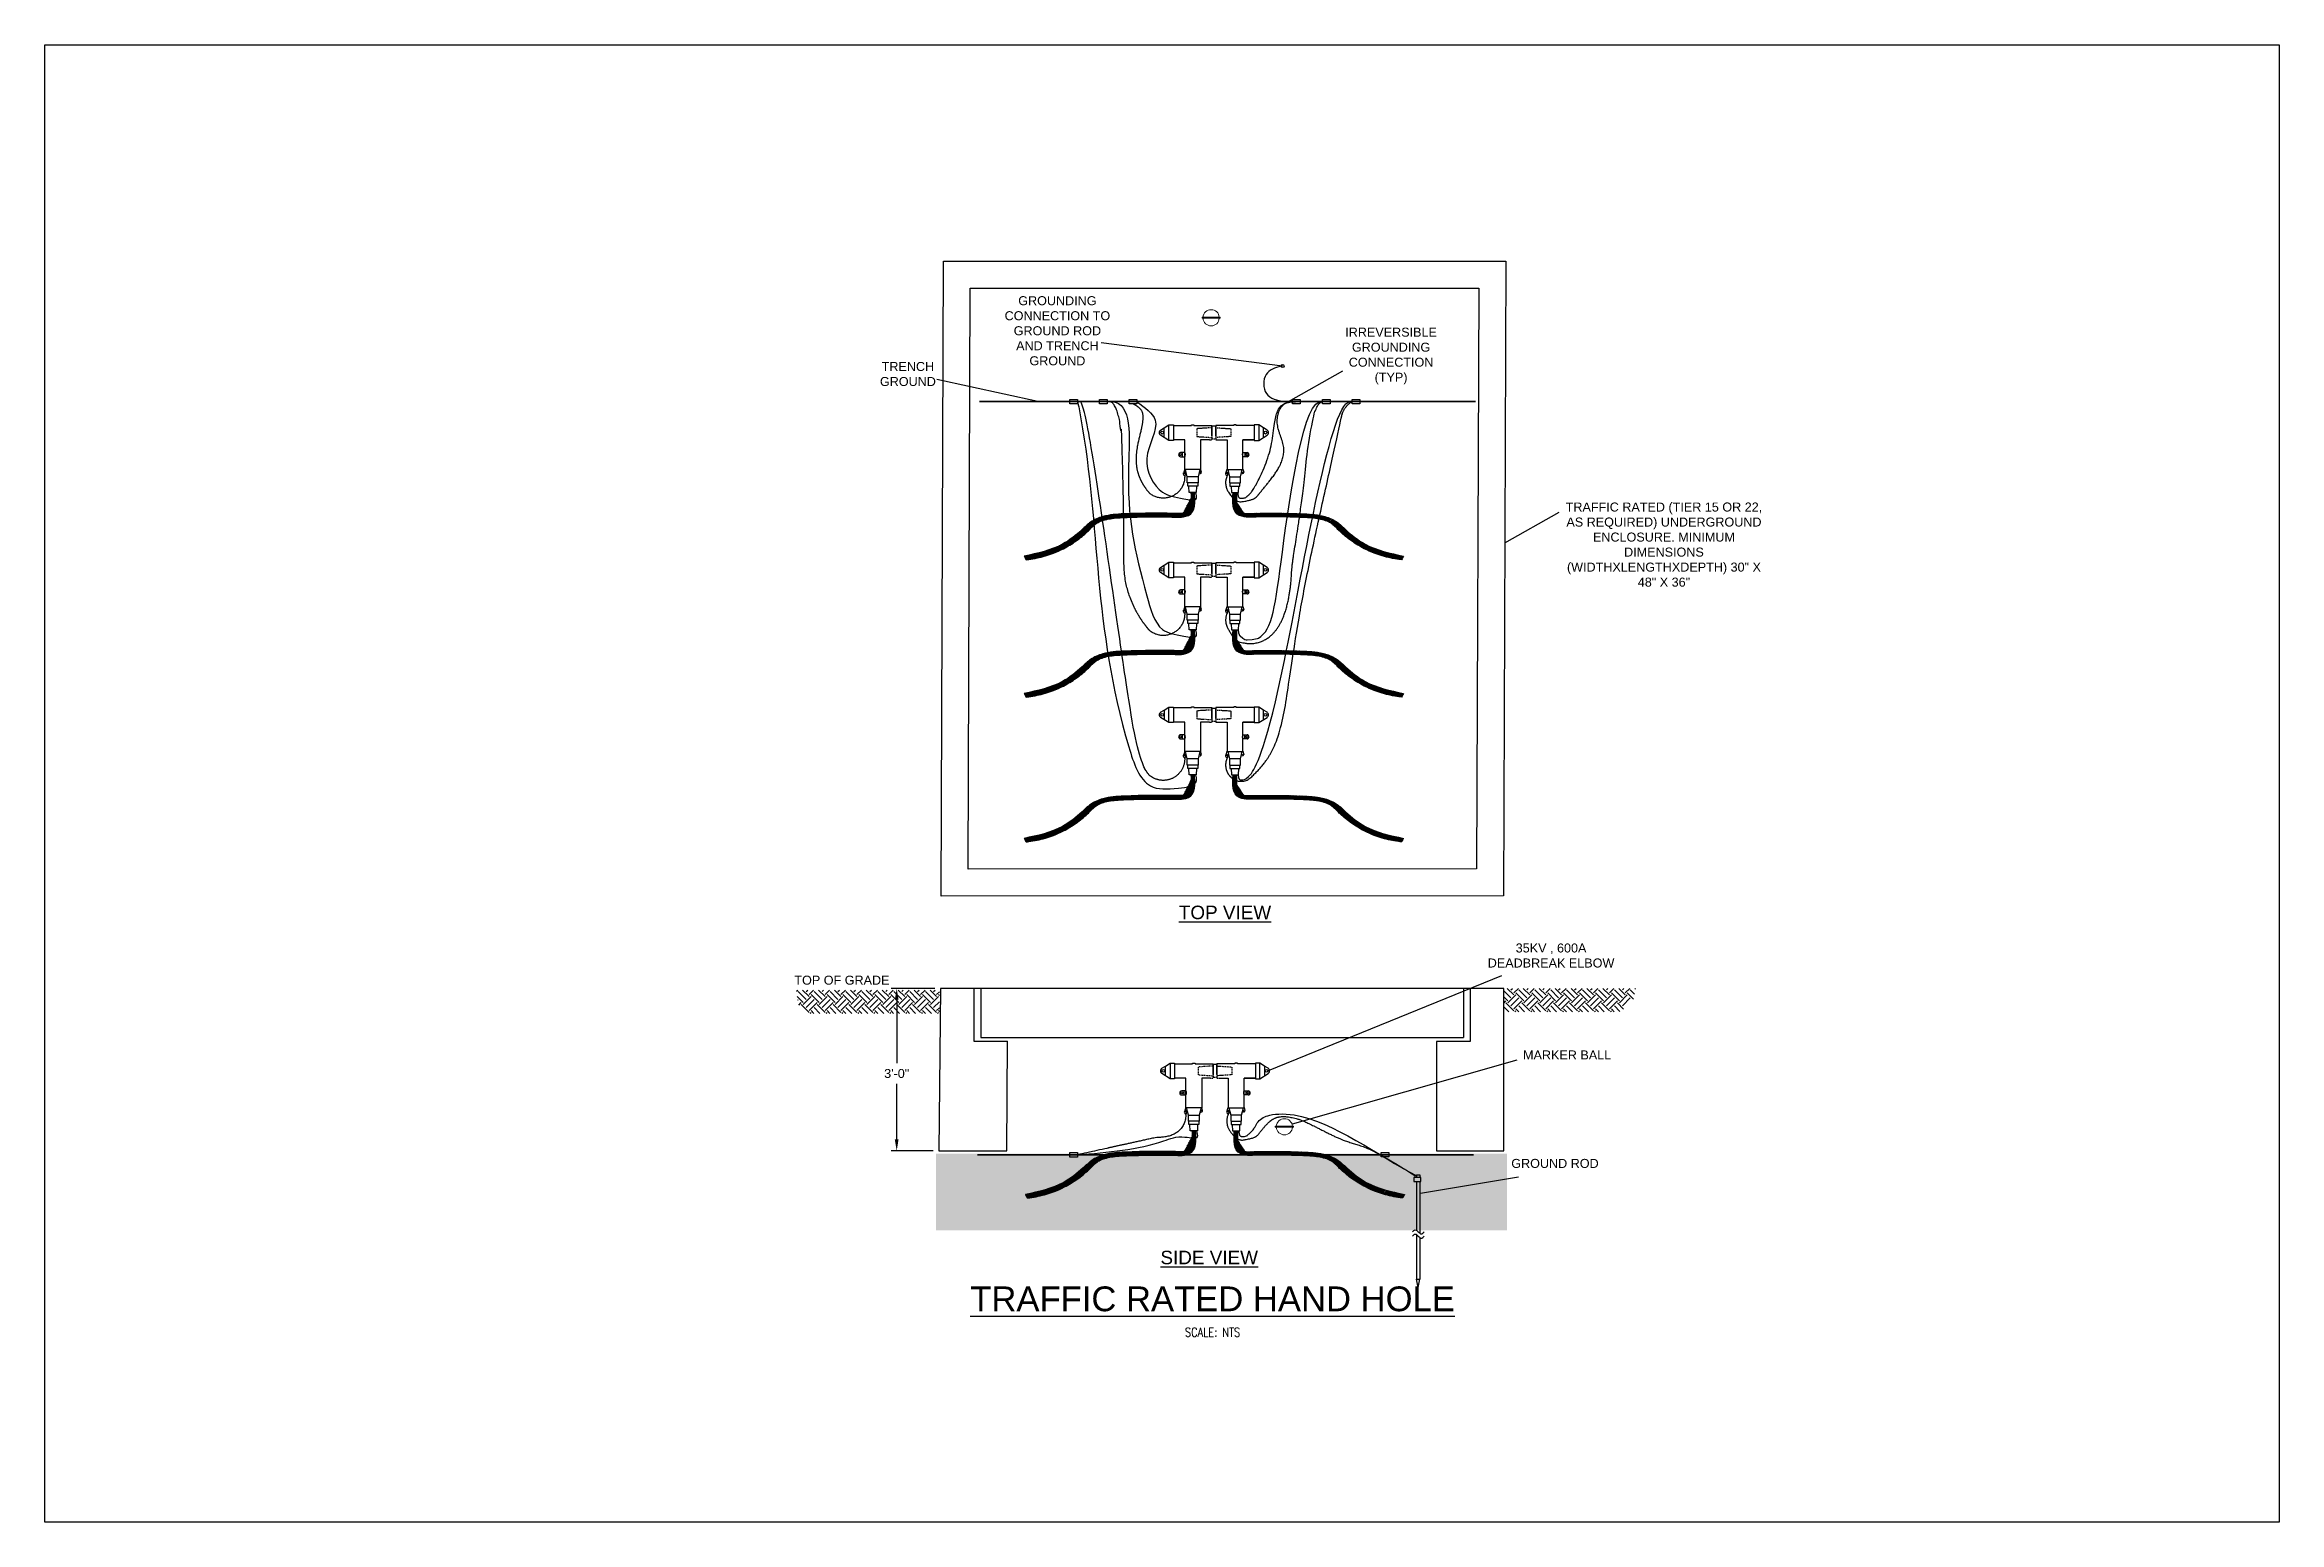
# Model space of a CAD drawing. Header units: feet. Extents: x -689 to 1837, y -511 to 1546.
# Drawn here: x 1341 to 1837, y 0 to 328 of the extents above; entities that cross this region are included whole.
import ezdxf

# ---------------------------------------------------------------- set-up
doc = ezdxf.new("R2010")
doc.units = ezdxf.units.FT
doc.header["$MEASUREMENT"] = 0
doc.linetypes.add('HIDDEN', pattern=[0.375, 0.25, -0.125])
for name, color, linetype in [('CABLE', 2, 'Continuous'), ('E-DETL', 7, 'Continuous'), ('E-EQPM-ENCL', 8, 'Continuous'), ('E-EQPM-HRDW', 16, 'Continuous'), ('E-GRND', 3, 'Continuous'), ('EQUIPMENT', 6, 'Continuous'), ('G-ANNO-TEXT', 1, 'Continuous'), ('G-TEXT', 7, 'Continuous'), ('SOIL', 254, 'Continuous'), ('TEXT', 1, 'Continuous'), ('X-SES2-TREN_SECT$0$G-TEXT', 7, 'Continuous')]:
    doc.layers.add(name, color=color, linetype=linetype)
doc.layers.add('CONDUIT', color=6, linetype='Continuous', lineweight=18)
doc.layers.add('G-ANNO-NONPLOT', color=181, linetype='Continuous', plot=False)
doc.layers.add('G-NPLT', color=67, linetype='Continuous', plot=False)
doc.styles.add('NEI-A', font='arial.ttf')
doc.dimstyles.new('NEI-A', dxfattribs={"dimtxt": 0.1, "dimasz": 0.125, "dimexe": 0.0625, "dimexo": 0.0625, "dimgap": 0.0625, "dimtad": 0, "dimtih": 1, "dimtoh": 1, "dimdec": 4, "dimzin": 3, "dimdsep": 46, "dimlunit": 4, "dimtxsty": 'NEI-A', "dimcen": 0, "dimadec": 0, "dimazin": 0, "dimtfac": 0.75, "dimtdec": 4, "dimtofl": 0, "dimtmove": 0, "dimatfit": 3, "dimfxl": 1, "dimfrac": 1, "dimtolj": 1, "dimtzin": 0, "dimarcsym": 0})
pattern_1 = [(45, (-6020171.58286, -2130859.75367), (-0.0875044641718, 0.0875044641718), [])]
pattern_2 = [(45, (-6020180.97549, -2130859.75367), (-0.0875044641718, 0.0875044641718), [])]
pattern_3 = [(45, (-6020171.58286, -2130890.23275), (-0.0875044641718, 0.0875044641718), [])]
pattern_4 = [(45, (-6020180.97549, -2130890.23275), (-0.0875044641718, 0.0875044641718), [])]
pattern_5 = [(45, (-6020171.58286, -2130922.39765), (-0.0875044641718, 0.0875044641718), [])]
pattern_6 = [(45, (-6020180.97549, -2130922.39765), (-0.0875044641718, 0.0875044641718), [])]
pattern_7 = [(45, (-6020171.33031, -2131001.43803), (-0.0875044641718, 0.0875044641718), [])]
pattern_8 = [(45, (-6020180.72294, -2131001.43803), (-0.0875044641718, 0.0875044641718), [])]

msp = doc.modelspace()

# ---------------------------------------------------------------- texts
at = {"layer": 'G-ANNO-TEXT', "insert": (1600.26043, 46.7734), "char_height": 3, "attachment_point": 5, "style": 'NEI-A'}
msp.add_mtext_dynamic_manual_height_columns('{\\H1.83333x;\\LTRAFFIC RATED HAND HOLE\\P\\Fsimplex|c0;\\H0.36364x;\\W0.8;\\l\\C7;SCALE: NTS}', width=152.1195846, gutter_width=6.5625, heights=[15.62912], dxfattribs=at)
at = {"layer": 'G-TEXT', "char_height": 2, "attachment_point": 5, "style": 'NEI-A'}
for s, width, insert in [('GROUNDING CONNECTION TO GROUND ROD AND TRENCH GROUND', 25.3863832, (1565.8182, 264.48659)), ('TRENCH GROUND ', 6.8195894, (1532.63743, 254.8856))]:
    msp.add_mtext_dynamic_manual_height_columns(s, width=width, gutter_width=1.35, heights=[0], dxfattribs=dict(at, insert=insert))
at = {"layer": 'G-TEXT', "insert": (1517.99426, 120.32996), "char_height": 2, "width": 27.8726404, "attachment_point": 5, "style": 'NEI-A'}
msp.add_mtext('TOP OF GRADE', dxfattribs=at)
at = {"layer": 'TEXT', "char_height": 3, "attachment_point": 2, "style": 'NEI-A'}
for s, insert in [('{\\LTOP VIEW}', (1603.02093, 136.88292)), ('{\\LSIDE VIEW}', (1599.51733, 60.28509))]:
    msp.add_mtext(s, dxfattribs=dict(at, insert=insert))
at = {"layer": 'X-SES2-TREN_SECT$0$G-TEXT', "char_height": 2, "attachment_point": 5, "style": 'NEI-A'}
for s, width, gutter_width, heights, insert in [('IRREVERSIBLE GROUNDING CONNECTION (TYP)', 6.8195894, 1.35, [0], (1639.87889, 258.88252)), ('TRAFFIC RATED (TIER 15 OR 22, AS REQUIRED) UNDERGROUND ENCLOSURE. MINIMUM DIMENSIONS (WIDTHXLENGTHXDEPTH) 30" X 48" X 36" ', 47.7363939, 1.5, [27.02755], (1700.45071, 217.02224)), ('35KV , 600A DEADBREAK ELBOW', 29.4282436, 1.5, [0], (1675.39233, 125.80857)), ('MARKER BALL', 20.5650799, 1.5, [0], (1678.95932, 103.74685)), ('GROUND ROD', 24.8439149, 1.5, [0], (1676.26219, 79.65125))]:
    msp.add_mtext_dynamic_manual_height_columns(s, width=width, gutter_width=gutter_width, heights=heights, dxfattribs=dict(at, insert=insert))

# ---------------------------------------------------------------- blocks, each defined once
blk = doc.blocks.new('*D12')
at = {"layer": 'Defpoints', "color": 0, "transparency": 16777216}
for p in [(1539.84, 118.51), (1530.15, 82.48), (1539.47, 82.48)]:
    blk.add_point(p, dxfattribs=at)
at = {"layer": 'TEXT', "color": 0, "lineweight": -2, "transparency": 16777216}
for p, q in [((1538.59, 118.51), (1528.9, 118.51)), ((1530.15, 116.01), (1530.15, 101.89)), ((1530.15, 84.98), (1530.15, 97.35)), ((1538.22, 82.48), (1528.9, 82.48))]:
    blk.add_line(p, q, dxfattribs=at)
at = {"layer": 'TEXT', "color": 0, "transparency": 16777216}
for points in [[(1529.73, 116.01), (1530.56, 116.01), (1530.15, 118.51)], [(1529.73, 84.98), (1530.56, 84.98), (1530.15, 82.48)]]:
    blk.add_solid(points, dxfattribs=at)
at = {"layer": 'TEXT', "color": 0, "transparency": 16777216, "insert": (1530.15, 99.62), "char_height": 2, "attachment_point": 5, "style": 'NEI-A'}
blk.add_mtext('\\A1;3\'-0"', dxfattribs=at)

# ---------------------------------------------------------------- dimensions: what is measured, and where the dimension line sits
at = {"layer": 'TEXT'}
dim = msp.add_linear_dim(base=(1530.14587, 82.48133), p1=(1539.84205, 118.50546), p2=(1539.47139, 82.48133), angle=90, dimstyle='NEI-A', override={"dimscale": 20}, dxfattribs=at)
dim.commit()
dim.dimension.update_dxf_attribs({"geometry": '*D12', "text_midpoint": (1530.14587, 99.61829), "dimtype": 160})

# ---------------------------------------------------------------- hatches: boundary and pattern name
at = {"layer": 'G-ANNO-NONPLOT', "true_color": 0xf8d731}
h = msp.add_hatch(dxfattribs=at)
h.set_pattern_fill('ANSI31', color=40, scale=0.99)
h.set_pattern_definition(pattern_2)
edge = h.paths.add_edge_path()
edge.add_arc((1594.59256, 230.73463), 3.37115, 285.8633963, 300.1362378)
edge.add_spline(control_points=[(1596.28507, 227.81915), (1596.37455, 226.00113), (1596.3179, 223.36756), (1593.22839, 223.13129), (1593.22839, 223.13129)], knot_values=[83.431455693, 83.431455693, 83.431455693, 83.431455693, 87.875743566, 89.95647029, 89.95647029, 89.95647029, 89.95647029], weights=[1, 1, 1, 1, 1], degree=3, periodic=0)
edge.add_spline(control_points=[(1593.22839, 223.13129), (1592.81632, 223.13658), (1592.4047, 223.14186), (1589.9322, 223.17221), (1587.88233, 223.19155), (1584.82433, 223.16941), (1583.8078, 223.15352), (1582.28713, 223.11178), (1581.78092, 223.09488), (1580.76987, 223.05426), (1580.26207, 223.03146), (1579.14915, 222.96508), (1578.54998, 222.91553), (1577.43748, 222.76827), (1576.92151, 222.67352), (1575.93483, 222.41899), (1575.47755, 222.26132), (1574.92806, 222.001), (1574.77786, 221.91979), (1574.50374, 221.75058), (1574.38528, 221.66677), (1574.10097, 221.43953), (1573.93947, 221.29623), (1573.58775, 220.96406), (1573.39766, 220.77533), (1572.98191, 220.36459), (1572.75131, 220.13992), (1571.72264, 219.1803), (1570.87648, 218.48356), (1569.08493, 217.20766), (1568.13597, 216.62777), (1566.42586, 215.7516), (1565.68416, 215.42023), (1563.75446, 214.67579), (1562.54517, 214.31778), (1560.70192, 213.9299), (1560.08261, 213.82548), (1559.26398, 213.7219), (1559.0669, 213.69973), (1558.86995, 213.68014)], knot_values=[0, 0, 0, 0, 1.248940863, 1.248940863, 7.510492272, 7.510492272, 10.641267976, 10.641267976, 12.206655828, 12.206655828, 13.77204368, 13.77204368, 15.771843179, 15.771843179, 17.662371936, 17.662371936, 19.552900693, 19.552900693, 20.345536506, 20.345536506, 21.13817232, 21.13817232, 21.999625791, 21.999625791, 22.861791588, 22.861791588, 23.723957385, 23.723957385, 26.704715733, 26.704715733, 29.685474081, 29.685474081, 31.862148554, 31.862148554, 35.234816196, 35.234816196, 36.921150017, 36.921150017, 37.453836732, 37.453836732, 37.453836732, 37.453836732], weights=[1, 1, 1, 1, 1, 1, 1, 1, 1, 1, 1, 1, 1, 1, 1, 1, 1, 1, 1, 1, 1, 1, 1, 1, 1, 1, 1, 1, 1, 1, 1, 1, 1, 1, 1, 1, 1, 1, 1, 1], degree=3, periodic=0)
edge.add_spline(control_points=[(1558.86995, 213.68014), (1558.73212, 213.94056), (1558.59429, 214.20097), (1558.45646, 214.46139)], knot_values=[37.453836732, 37.453836732, 37.453836732, 37.453836732, 38.453836732, 38.453836732, 38.453836732, 38.453836732], weights=[1, 1, 1, 1], degree=3, periodic=0)
edge.add_spline(control_points=[(1558.45646, 214.46139), (1561.41794, 215.09014), (1566.16319, 216.09761), (1570.62005, 219.65805), (1573.23696, 222.23555), (1576.41056, 223.61132), (1583.25335, 224.07762), (1589.08722, 224.00326), (1593.34976, 223.94893)], knot_values=[38.453836732, 38.453836732, 38.453836732, 38.453836732, 47.465308476, 52.893143003, 55.442139002, 58.485917591, 63.248413323, 76.167668987, 76.167668987, 76.167668987, 76.167668987], weights=[1, 1, 1, 1, 1, 1, 1, 1, 1], degree=3, periodic=0)
edge.add_spline(control_points=[(1593.34976, 223.94893), (1593.71631, 223.99229), (1595.37843, 224.18891), (1595.54926, 225.94605), (1595.51405, 227.49187)], knot_values=[76.167668987, 76.167668987, 76.167668987, 76.167668987, 77.225831085, 80.965848406, 80.965848406, 80.965848406, 80.965848406], weights=[1, 1, 1, 1, 1], degree=3, periodic=0)
edge = h.paths.add_edge_path()
edge.add_spline(control_points=[(1595.51405, 227.49187), (1595.50601, 227.8447), (1595.4892, 228.2067), (1595.47239, 228.56871)], knot_values=[80.965848406, 80.965848406, 80.965848406, 80.965848406, 81.819484561, 81.819484561, 81.819484561, 81.819484561], weights=[1, 1, 1, 1], degree=3, periodic=0)
edge.add_spline(control_points=[(1595.47239, 228.56871), (1595.54771, 228.56871), (1595.62303, 228.56871), (1595.69836, 228.56871)], knot_values=[81.819484561, 81.819484561, 81.819484561, 81.819484561, 82.112268072, 82.112268072, 82.112268072, 82.112268072], weights=[1, 1, 1, 1], degree=3, periodic=0)
edge.add_spline(control_points=[(1595.69836, 228.56871), (1595.77702, 228.56871), (1595.85568, 228.56871), (1595.93434, 228.56871)], knot_values=[82.112268072, 82.112268072, 82.112268072, 82.112268072, 82.418041269, 82.418041269, 82.418041269, 82.418041269], weights=[1, 1, 1, 1], degree=3, periodic=0)
edge.add_spline(control_points=[(1595.93434, 228.56871), (1595.97367, 228.56871), (1596.013, 228.56871), (1596.05233, 228.56871)], knot_values=[82.418041269, 82.418041269, 82.418041269, 82.418041269, 82.570927868, 82.570927868, 82.570927868, 82.570927868], weights=[1, 1, 1, 1], degree=3, periodic=0)
edge.add_spline(control_points=[(1596.05233, 228.56871), (1596.08412, 228.56871), (1596.11591, 228.56871), (1596.14769, 228.56871)], knot_values=[82.570927868, 82.570927868, 82.570927868, 82.570927868, 82.694484561, 82.694484561, 82.694484561, 82.694484561], weights=[1, 1, 1, 1], degree=3, periodic=0)
edge.add_spline(control_points=[(1596.14769, 228.56871), (1596.16377, 228.56871), (1596.17985, 228.56871), (1596.19593, 228.56871)], knot_values=[82.694484561, 82.694484561, 82.694484561, 82.694484561, 82.756984561, 82.756984561, 82.756984561, 82.756984561], weights=[1, 1, 1, 1], degree=3, periodic=0)
edge.add_spline(control_points=[(1596.19593, 228.56871), (1596.20397, 228.56871), (1596.21201, 228.56871), (1596.22005, 228.56871)], knot_values=[82.756984561, 82.756984561, 82.756984561, 82.756984561, 82.788234561, 82.788234561, 82.788234561, 82.788234561], weights=[1, 1, 1, 1], degree=3, periodic=0)
edge.add_spline(control_points=[(1596.22005, 228.56871), (1596.22407, 228.56871), (1596.22808, 228.56871), (1596.2321, 228.56871)], knot_values=[82.788234561, 82.788234561, 82.788234561, 82.788234561, 82.803859561, 82.803859561, 82.803859561, 82.803859561], weights=[1, 1, 1, 1], degree=3, periodic=0)
edge.add_spline(control_points=[(1596.24416, 228.56871), (1596.24416, 228.56871), (1596.24416, 228.56871), (1596.24416, 228.56871), (1596.258, 228.32029), (1596.27275, 228.06949), (1596.28507, 227.81915)], knot_values=[82.819482654, 82.819482654, 82.819482654, 82.819482654, 82.819484561, 82.819484561, 82.819484561, 83.431455693, 83.431455693, 83.431455693, 83.431455693], weights=[1, 1, 1, 1, 1, 1, 1], degree=3, periodic=0)
edge.add_spline(control_points=[(1596.28507, 227.81915), (1596.37455, 226.00113), (1596.3179, 223.36756), (1593.22839, 223.13129), (1593.22839, 223.13129)], knot_values=[83.431455693, 83.431455693, 83.431455693, 83.431455693, 87.875743566, 89.95647029, 89.95647029, 89.95647029, 89.95647029], weights=[1, 1, 1, 1, 1], degree=3, periodic=0)
edge.add_arc((1594.59256, 230.73463), 3.37115, 285.8633963, 300.1362378, ccw=False)
h = msp.add_hatch(dxfattribs=at)
h.set_pattern_fill('ANSI31', color=40, scale=0.99)
h.set_pattern_definition(pattern_1)
edge = h.paths.add_edge_path()
edge.add_arc((1606.48846, 230.73463), 3.37115, 239.8637622, 254.1366037, ccw=False)
edge.add_spline(control_points=[(1604.79595, 227.81915), (1604.70647, 226.00113), (1604.76313, 223.36756), (1607.85264, 223.13129), (1607.85264, 223.13129)], knot_values=[83.431455693, 83.431455693, 83.431455693, 83.431455693, 87.875743566, 89.95647029, 89.95647029, 89.95647029, 89.95647029], weights=[1, 1, 1, 1, 1], degree=3, periodic=0)
edge.add_spline(control_points=[(1607.85264, 223.13129), (1608.26471, 223.13658), (1608.67632, 223.14186), (1611.14882, 223.17221), (1613.1987, 223.19155), (1616.2567, 223.16941), (1617.27323, 223.15352), (1618.7939, 223.11178), (1619.3001, 223.09488), (1620.31115, 223.05426), (1620.81895, 223.03146), (1621.93188, 222.96508), (1622.53104, 222.91553), (1623.64354, 222.76827), (1624.15952, 222.67352), (1625.14619, 222.41899), (1625.60347, 222.26132), (1626.15297, 222.001), (1626.30316, 221.91979), (1626.57729, 221.75058), (1626.69575, 221.66677), (1626.98006, 221.43953), (1627.14155, 221.29623), (1627.49327, 220.96406), (1627.68336, 220.77533), (1628.09911, 220.36459), (1628.32972, 220.13992), (1629.35839, 219.1803), (1630.20454, 218.48356), (1631.9961, 217.20766), (1632.94505, 216.62777), (1634.65516, 215.7516), (1635.39687, 215.42023), (1637.32657, 214.67579), (1638.53585, 214.31778), (1640.3791, 213.9299), (1640.99842, 213.82548), (1641.81705, 213.7219), (1642.01413, 213.69973), (1642.21108, 213.68014)], knot_values=[0, 0, 0, 0, 1.248940863, 1.248940863, 7.510492272, 7.510492272, 10.641267976, 10.641267976, 12.206655828, 12.206655828, 13.77204368, 13.77204368, 15.771843179, 15.771843179, 17.662371936, 17.662371936, 19.552900693, 19.552900693, 20.345536506, 20.345536506, 21.13817232, 21.13817232, 21.999625791, 21.999625791, 22.861791588, 22.861791588, 23.723957385, 23.723957385, 26.704715733, 26.704715733, 29.685474081, 29.685474081, 31.862148554, 31.862148554, 35.234816196, 35.234816196, 36.921150017, 36.921150017, 37.453836732, 37.453836732, 37.453836732, 37.453836732], weights=[1, 1, 1, 1, 1, 1, 1, 1, 1, 1, 1, 1, 1, 1, 1, 1, 1, 1, 1, 1, 1, 1, 1, 1, 1, 1, 1, 1, 1, 1, 1, 1, 1, 1, 1, 1, 1, 1, 1, 1], degree=3, periodic=0)
edge.add_spline(control_points=[(1642.21108, 213.68014), (1642.34891, 213.94056), (1642.48674, 214.20097), (1642.62457, 214.46139)], knot_values=[37.453836732, 37.453836732, 37.453836732, 37.453836732, 38.453836732, 38.453836732, 38.453836732, 38.453836732], weights=[1, 1, 1, 1], degree=3, periodic=0)
edge.add_spline(control_points=[(1642.62457, 214.46139), (1639.66309, 215.09014), (1634.91783, 216.09761), (1630.46098, 219.65805), (1627.84407, 222.23555), (1624.67047, 223.61132), (1617.82767, 224.07762), (1611.99381, 224.00326), (1607.73127, 223.94893)], knot_values=[38.453836732, 38.453836732, 38.453836732, 38.453836732, 47.465308476, 52.893143003, 55.442139002, 58.485917591, 63.248413323, 76.167668987, 76.167668987, 76.167668987, 76.167668987], weights=[1, 1, 1, 1, 1, 1, 1, 1, 1], degree=3, periodic=0)
edge.add_spline(control_points=[(1607.73127, 223.94893), (1607.36471, 223.99229), (1605.7026, 224.18891), (1605.53176, 225.94605), (1605.56698, 227.49187)], knot_values=[76.167668987, 76.167668987, 76.167668987, 76.167668987, 77.225831085, 80.965848406, 80.965848406, 80.965848406, 80.965848406], weights=[1, 1, 1, 1, 1], degree=3, periodic=0)
edge = h.paths.add_edge_path()
edge.add_spline(control_points=[(1605.56698, 227.49187), (1605.57501, 227.8447), (1605.59182, 228.2067), (1605.60863, 228.56871)], knot_values=[80.965848406, 80.965848406, 80.965848406, 80.965848406, 81.819484561, 81.819484561, 81.819484561, 81.819484561], weights=[1, 1, 1, 1], degree=3, periodic=0)
edge.add_spline(control_points=[(1605.60863, 228.56871), (1605.53331, 228.56871), (1605.45799, 228.56871), (1605.38267, 228.56871)], knot_values=[81.819484561, 81.819484561, 81.819484561, 81.819484561, 82.112268072, 82.112268072, 82.112268072, 82.112268072], weights=[1, 1, 1, 1], degree=3, periodic=0)
edge.add_spline(control_points=[(1605.38267, 228.56871), (1605.30401, 228.56871), (1605.22535, 228.56871), (1605.14668, 228.56871)], knot_values=[82.112268072, 82.112268072, 82.112268072, 82.112268072, 82.418041269, 82.418041269, 82.418041269, 82.418041269], weights=[1, 1, 1, 1], degree=3, periodic=0)
edge.add_spline(control_points=[(1605.14668, 228.56871), (1605.10735, 228.56871), (1605.06802, 228.56871), (1605.02869, 228.56871)], knot_values=[82.418041269, 82.418041269, 82.418041269, 82.418041269, 82.570927868, 82.570927868, 82.570927868, 82.570927868], weights=[1, 1, 1, 1], degree=3, periodic=0)
edge.add_spline(control_points=[(1605.02869, 228.56871), (1604.99691, 228.56871), (1604.96512, 228.56871), (1604.93333, 228.56871)], knot_values=[82.570927868, 82.570927868, 82.570927868, 82.570927868, 82.694484561, 82.694484561, 82.694484561, 82.694484561], weights=[1, 1, 1, 1], degree=3, periodic=0)
edge.add_spline(control_points=[(1604.93333, 228.56871), (1604.91725, 228.56871), (1604.90118, 228.56871), (1604.8851, 228.56871)], knot_values=[82.694484561, 82.694484561, 82.694484561, 82.694484561, 82.756984561, 82.756984561, 82.756984561, 82.756984561], weights=[1, 1, 1, 1], degree=3, periodic=0)
edge.add_spline(control_points=[(1604.8851, 228.56871), (1604.87706, 228.56871), (1604.86902, 228.56871), (1604.86098, 228.56871)], knot_values=[82.756984561, 82.756984561, 82.756984561, 82.756984561, 82.788234561, 82.788234561, 82.788234561, 82.788234561], weights=[1, 1, 1, 1], degree=3, periodic=0)
edge.add_spline(control_points=[(1604.86098, 228.56871), (1604.85696, 228.56871), (1604.85294, 228.56871), (1604.84892, 228.56871)], knot_values=[82.788234561, 82.788234561, 82.788234561, 82.788234561, 82.803859561, 82.803859561, 82.803859561, 82.803859561], weights=[1, 1, 1, 1], degree=3, periodic=0)
edge.add_spline(control_points=[(1604.83686, 228.56871), (1604.83686, 228.56871), (1604.83686, 228.56871), (1604.83686, 228.56871), (1604.82302, 228.32029), (1604.80827, 228.06949), (1604.79595, 227.81915)], knot_values=[82.819482654, 82.819482654, 82.819482654, 82.819482654, 82.819484561, 82.819484561, 82.819484561, 83.431455693, 83.431455693, 83.431455693, 83.431455693], weights=[1, 1, 1, 1, 1, 1, 1], degree=3, periodic=0)
edge.add_spline(control_points=[(1604.79595, 227.81915), (1604.70647, 226.00113), (1604.76313, 223.36756), (1607.85264, 223.13129), (1607.85264, 223.13129)], knot_values=[83.431455693, 83.431455693, 83.431455693, 83.431455693, 87.875743566, 89.95647029, 89.95647029, 89.95647029, 89.95647029], weights=[1, 1, 1, 1, 1], degree=3, periodic=0)
edge.add_arc((1606.48846, 230.73463), 3.37115, 239.8637622, 254.1366037)
h = msp.add_hatch(dxfattribs=at)
h.set_pattern_fill('ANSI31', color=40, scale=0.99)
h.set_pattern_definition(pattern_2)
edge = h.paths.add_edge_path()
edge.add_spline(control_points=[(1596.28507, 227.81915), (1596.37455, 226.00113), (1596.3179, 223.36756), (1593.22839, 223.13129), (1593.22839, 223.13129)], knot_values=[83.431455693, 83.431455693, 83.431455693, 83.431455693, 87.875743566, 89.95647029, 89.95647029, 89.95647029, 89.95647029], weights=[1, 1, 1, 1, 1], degree=3, periodic=0)
edge.add_spline(control_points=[(1593.22839, 223.13129), (1592.81632, 223.13658), (1592.4047, 223.14186), (1589.9322, 223.17221), (1587.88233, 223.19155), (1584.82433, 223.16941), (1583.8078, 223.15352), (1582.28713, 223.11178), (1581.78092, 223.09488), (1580.76987, 223.05426), (1580.26207, 223.03146), (1579.14915, 222.96508), (1578.54998, 222.91553), (1577.43748, 222.76827), (1576.92151, 222.67352), (1575.93483, 222.41899), (1575.47755, 222.26132), (1574.92806, 222.001), (1574.77786, 221.91979), (1574.50374, 221.75058), (1574.38528, 221.66677), (1574.10097, 221.43953), (1573.93947, 221.29623), (1573.58775, 220.96406), (1573.39766, 220.77533), (1572.98191, 220.36459), (1572.75131, 220.13992), (1571.72264, 219.1803), (1570.87648, 218.48356), (1569.08493, 217.20766), (1568.13597, 216.62777), (1566.42586, 215.7516), (1565.68416, 215.42023), (1563.75446, 214.67579), (1562.54517, 214.31778), (1560.70192, 213.9299), (1560.08261, 213.82548), (1559.26398, 213.7219), (1559.0669, 213.69973), (1558.86995, 213.68014)], knot_values=[0, 0, 0, 0, 1.248940863, 1.248940863, 7.510492272, 7.510492272, 10.641267976, 10.641267976, 12.206655828, 12.206655828, 13.77204368, 13.77204368, 15.771843179, 15.771843179, 17.662371936, 17.662371936, 19.552900693, 19.552900693, 20.345536506, 20.345536506, 21.13817232, 21.13817232, 21.999625791, 21.999625791, 22.861791588, 22.861791588, 23.723957385, 23.723957385, 26.704715733, 26.704715733, 29.685474081, 29.685474081, 31.862148554, 31.862148554, 35.234816196, 35.234816196, 36.921150017, 36.921150017, 37.453836732, 37.453836732, 37.453836732, 37.453836732], weights=[1, 1, 1, 1, 1, 1, 1, 1, 1, 1, 1, 1, 1, 1, 1, 1, 1, 1, 1, 1, 1, 1, 1, 1, 1, 1, 1, 1, 1, 1, 1, 1, 1, 1, 1, 1, 1, 1, 1, 1], degree=3, periodic=0)
edge.add_spline(control_points=[(1558.86995, 213.68014), (1558.73212, 213.94056), (1558.59429, 214.20097), (1558.45646, 214.46139)], knot_values=[37.453836732, 37.453836732, 37.453836732, 37.453836732, 38.453836732, 38.453836732, 38.453836732, 38.453836732], weights=[1, 1, 1, 1], degree=3, periodic=0)
edge.add_spline(control_points=[(1558.45646, 214.46139), (1561.41794, 215.09014), (1566.16319, 216.09761), (1570.62005, 219.65805), (1573.22542, 222.24708), (1576.41056, 223.61132), (1583.25335, 224.07762), (1589.08722, 224.00326), (1593.34976, 223.94893)], knot_values=[38.453836732, 38.453836732, 38.453836732, 38.453836732, 47.465308476, 52.893143003, 55.442139002, 58.485917591, 63.248413323, 76.167668987, 76.167668987, 76.167668987, 76.167668987], weights=[1, 1, 1, 1, 1, 1, 1, 1, 1], degree=3, periodic=0)
edge.add_spline(control_points=[(1593.34976, 223.94893), (1593.71631, 223.99229), (1595.37843, 224.18891), (1595.54926, 225.94605), (1595.51405, 227.49187)], knot_values=[76.167668987, 76.167668987, 76.167668987, 76.167668987, 77.225831085, 80.965848406, 80.965848406, 80.965848406, 80.965848406], weights=[1, 1, 1, 1, 1], degree=3, periodic=0)
edge.add_arc((1594.59256, 230.73463), 3.37115, 285.8633963, 300.1362378)
h = msp.add_hatch(dxfattribs=at)
h.set_pattern_fill('ANSI31', color=40, scale=0.99)
h.set_pattern_definition(pattern_1)
edge = h.paths.add_edge_path()
edge.add_spline(control_points=[(1604.79595, 227.81915), (1604.70647, 226.00113), (1604.76313, 223.36756), (1607.85264, 223.13129), (1607.85264, 223.13129)], knot_values=[83.431455693, 83.431455693, 83.431455693, 83.431455693, 87.875743566, 89.95647029, 89.95647029, 89.95647029, 89.95647029], weights=[1, 1, 1, 1, 1], degree=3, periodic=0)
edge.add_spline(control_points=[(1607.85264, 223.13129), (1608.26471, 223.13658), (1608.67632, 223.14186), (1611.14882, 223.17221), (1613.1987, 223.19155), (1616.2567, 223.16941), (1617.27323, 223.15352), (1618.7939, 223.11178), (1619.3001, 223.09488), (1620.31115, 223.05426), (1620.81895, 223.03146), (1621.93188, 222.96508), (1622.53104, 222.91553), (1623.64354, 222.76827), (1624.15952, 222.67352), (1625.14619, 222.41899), (1625.60347, 222.26132), (1626.15297, 222.001), (1626.30316, 221.91979), (1626.57729, 221.75058), (1626.69575, 221.66677), (1626.98006, 221.43953), (1627.14155, 221.29623), (1627.49327, 220.96406), (1627.68336, 220.77533), (1628.09911, 220.36459), (1628.32972, 220.13992), (1629.35839, 219.1803), (1630.20454, 218.48356), (1631.9961, 217.20766), (1632.94505, 216.62777), (1634.65516, 215.7516), (1635.39687, 215.42023), (1637.32657, 214.67579), (1638.53585, 214.31778), (1640.3791, 213.9299), (1640.99842, 213.82548), (1641.81705, 213.7219), (1642.01413, 213.69973), (1642.21108, 213.68014)], knot_values=[0, 0, 0, 0, 1.248940863, 1.248940863, 7.510492272, 7.510492272, 10.641267976, 10.641267976, 12.206655828, 12.206655828, 13.77204368, 13.77204368, 15.771843179, 15.771843179, 17.662371936, 17.662371936, 19.552900693, 19.552900693, 20.345536506, 20.345536506, 21.13817232, 21.13817232, 21.999625791, 21.999625791, 22.861791588, 22.861791588, 23.723957385, 23.723957385, 26.704715733, 26.704715733, 29.685474081, 29.685474081, 31.862148554, 31.862148554, 35.234816196, 35.234816196, 36.921150017, 36.921150017, 37.453836732, 37.453836732, 37.453836732, 37.453836732], weights=[1, 1, 1, 1, 1, 1, 1, 1, 1, 1, 1, 1, 1, 1, 1, 1, 1, 1, 1, 1, 1, 1, 1, 1, 1, 1, 1, 1, 1, 1, 1, 1, 1, 1, 1, 1, 1, 1, 1, 1], degree=3, periodic=0)
edge.add_spline(control_points=[(1642.21108, 213.68014), (1642.34891, 213.94056), (1642.48674, 214.20097), (1642.62457, 214.46139)], knot_values=[37.453836732, 37.453836732, 37.453836732, 37.453836732, 38.453836732, 38.453836732, 38.453836732, 38.453836732], weights=[1, 1, 1, 1], degree=3, periodic=0)
edge.add_spline(control_points=[(1642.62457, 214.46139), (1639.66309, 215.09014), (1634.91783, 216.09761), (1630.46098, 219.65805), (1627.85561, 222.24708), (1624.67047, 223.61132), (1617.82767, 224.07762), (1611.99381, 224.00326), (1607.73127, 223.94893)], knot_values=[38.453836732, 38.453836732, 38.453836732, 38.453836732, 47.465308476, 52.893143003, 55.442139002, 58.485917591, 63.248413323, 76.167668987, 76.167668987, 76.167668987, 76.167668987], weights=[1, 1, 1, 1, 1, 1, 1, 1, 1], degree=3, periodic=0)
edge.add_spline(control_points=[(1607.73127, 223.94893), (1607.36471, 223.99229), (1605.7026, 224.18891), (1605.53176, 225.94605), (1605.56698, 227.49187)], knot_values=[76.167668987, 76.167668987, 76.167668987, 76.167668987, 77.225831085, 80.965848406, 80.965848406, 80.965848406, 80.965848406], weights=[1, 1, 1, 1, 1], degree=3, periodic=0)
edge.add_arc((1606.48846, 230.73463), 3.37115, 239.8637623, 254.1366037, ccw=False)
h = msp.add_hatch(dxfattribs=at)
h.set_pattern_fill('ANSI31', color=40, scale=0.99)
h.set_pattern_definition(pattern_4)
edge = h.paths.add_edge_path()
edge.add_arc((1594.59256, 200.25556), 3.37115, 285.8633963, 300.1362378)
edge.add_spline(control_points=[(1596.28507, 197.34008), (1596.37455, 195.52206), (1596.3179, 192.88849), (1593.22839, 192.65222), (1593.22839, 192.65222)], knot_values=[83.431455693, 83.431455693, 83.431455693, 83.431455693, 87.875743566, 89.95647029, 89.95647029, 89.95647029, 89.95647029], weights=[1, 1, 1, 1, 1], degree=3, periodic=0)
edge.add_spline(control_points=[(1593.22839, 192.65222), (1592.81632, 192.65751), (1592.4047, 192.66279), (1589.9322, 192.69313), (1587.88233, 192.71248), (1584.82433, 192.69034), (1583.8078, 192.67445), (1582.28713, 192.6327), (1581.78092, 192.6158), (1580.76987, 192.57519), (1580.26207, 192.55239), (1579.14915, 192.48601), (1578.54998, 192.43646), (1577.43748, 192.28919), (1576.92151, 192.19445), (1575.93483, 191.93992), (1575.47755, 191.78225), (1574.92806, 191.52193), (1574.77786, 191.44071), (1574.50374, 191.27151), (1574.38528, 191.1877), (1574.10097, 190.96046), (1573.93947, 190.81716), (1573.58775, 190.48499), (1573.39766, 190.29626), (1572.98191, 189.88552), (1572.75131, 189.66085), (1571.72264, 188.70123), (1570.87648, 188.00449), (1569.08493, 186.72859), (1568.13597, 186.1487), (1566.42586, 185.27253), (1565.68416, 184.94116), (1563.75446, 184.19672), (1562.54517, 183.83871), (1560.70192, 183.45082), (1560.08261, 183.34641), (1559.26398, 183.24282), (1559.0669, 183.22066), (1558.86995, 183.20107)], knot_values=[0, 0, 0, 0, 1.248940863, 1.248940863, 7.510492272, 7.510492272, 10.641267976, 10.641267976, 12.206655828, 12.206655828, 13.77204368, 13.77204368, 15.771843179, 15.771843179, 17.662371936, 17.662371936, 19.552900693, 19.552900693, 20.345536506, 20.345536506, 21.13817232, 21.13817232, 21.999625791, 21.999625791, 22.861791588, 22.861791588, 23.723957385, 23.723957385, 26.704715733, 26.704715733, 29.685474081, 29.685474081, 31.862148554, 31.862148554, 35.234816196, 35.234816196, 36.921150017, 36.921150017, 37.453836732, 37.453836732, 37.453836732, 37.453836732], weights=[1, 1, 1, 1, 1, 1, 1, 1, 1, 1, 1, 1, 1, 1, 1, 1, 1, 1, 1, 1, 1, 1, 1, 1, 1, 1, 1, 1, 1, 1, 1, 1, 1, 1, 1, 1, 1, 1, 1, 1], degree=3, periodic=0)
edge.add_spline(control_points=[(1558.86995, 183.20107), (1558.73212, 183.46148), (1558.59429, 183.7219), (1558.45646, 183.98232)], knot_values=[37.453836732, 37.453836732, 37.453836732, 37.453836732, 38.453836732, 38.453836732, 38.453836732, 38.453836732], weights=[1, 1, 1, 1], degree=3, periodic=0)
edge.add_spline(control_points=[(1558.45646, 183.98232), (1561.41794, 184.61107), (1566.16319, 185.61854), (1570.62005, 189.17898), (1573.23696, 191.75647), (1576.41056, 193.13225), (1583.25335, 193.59855), (1589.08722, 193.52419), (1593.34976, 193.46986)], knot_values=[38.453836732, 38.453836732, 38.453836732, 38.453836732, 47.465308476, 52.893143003, 55.442139002, 58.485917591, 63.248413323, 76.167668987, 76.167668987, 76.167668987, 76.167668987], weights=[1, 1, 1, 1, 1, 1, 1, 1, 1], degree=3, periodic=0)
edge.add_spline(control_points=[(1593.34976, 193.46986), (1593.71631, 193.51322), (1595.37843, 193.70983), (1595.54926, 195.46698), (1595.51405, 197.0128)], knot_values=[76.167668987, 76.167668987, 76.167668987, 76.167668987, 77.225831085, 80.965848406, 80.965848406, 80.965848406, 80.965848406], weights=[1, 1, 1, 1, 1], degree=3, periodic=0)
edge = h.paths.add_edge_path()
edge.add_spline(control_points=[(1595.51405, 197.0128), (1595.50601, 197.36563), (1595.4892, 197.72763), (1595.47239, 198.08963)], knot_values=[80.965848406, 80.965848406, 80.965848406, 80.965848406, 81.819484561, 81.819484561, 81.819484561, 81.819484561], weights=[1, 1, 1, 1], degree=3, periodic=0)
edge.add_spline(control_points=[(1595.47239, 198.08963), (1595.54771, 198.08963), (1595.62303, 198.08963), (1595.69836, 198.08963)], knot_values=[81.819484561, 81.819484561, 81.819484561, 81.819484561, 82.112268072, 82.112268072, 82.112268072, 82.112268072], weights=[1, 1, 1, 1], degree=3, periodic=0)
edge.add_spline(control_points=[(1595.69836, 198.08963), (1595.77702, 198.08963), (1595.85568, 198.08963), (1595.93434, 198.08963)], knot_values=[82.112268072, 82.112268072, 82.112268072, 82.112268072, 82.418041269, 82.418041269, 82.418041269, 82.418041269], weights=[1, 1, 1, 1], degree=3, periodic=0)
edge.add_spline(control_points=[(1595.93434, 198.08963), (1595.97367, 198.08963), (1596.013, 198.08963), (1596.05233, 198.08963)], knot_values=[82.418041269, 82.418041269, 82.418041269, 82.418041269, 82.570927868, 82.570927868, 82.570927868, 82.570927868], weights=[1, 1, 1, 1], degree=3, periodic=0)
edge.add_spline(control_points=[(1596.05233, 198.08963), (1596.08412, 198.08963), (1596.11591, 198.08963), (1596.14769, 198.08963)], knot_values=[82.570927868, 82.570927868, 82.570927868, 82.570927868, 82.694484561, 82.694484561, 82.694484561, 82.694484561], weights=[1, 1, 1, 1], degree=3, periodic=0)
edge.add_spline(control_points=[(1596.14769, 198.08963), (1596.16377, 198.08963), (1596.17985, 198.08963), (1596.19593, 198.08963)], knot_values=[82.694484561, 82.694484561, 82.694484561, 82.694484561, 82.756984561, 82.756984561, 82.756984561, 82.756984561], weights=[1, 1, 1, 1], degree=3, periodic=0)
edge.add_spline(control_points=[(1596.19593, 198.08963), (1596.20397, 198.08963), (1596.21201, 198.08963), (1596.22005, 198.08963)], knot_values=[82.756984561, 82.756984561, 82.756984561, 82.756984561, 82.788234561, 82.788234561, 82.788234561, 82.788234561], weights=[1, 1, 1, 1], degree=3, periodic=0)
edge.add_spline(control_points=[(1596.22005, 198.08963), (1596.22407, 198.08963), (1596.22808, 198.08963), (1596.2321, 198.08963)], knot_values=[82.788234561, 82.788234561, 82.788234561, 82.788234561, 82.803859561, 82.803859561, 82.803859561, 82.803859561], weights=[1, 1, 1, 1], degree=3, periodic=0)
edge.add_spline(control_points=[(1596.24416, 198.08963), (1596.24416, 198.08963), (1596.24416, 198.08963), (1596.24416, 198.08963), (1596.258, 197.84122), (1596.27275, 197.59042), (1596.28507, 197.34008)], knot_values=[82.819482654, 82.819482654, 82.819482654, 82.819482654, 82.819484561, 82.819484561, 82.819484561, 83.431455693, 83.431455693, 83.431455693, 83.431455693], weights=[1, 1, 1, 1, 1, 1, 1], degree=3, periodic=0)
edge.add_spline(control_points=[(1596.28507, 197.34008), (1596.37455, 195.52206), (1596.3179, 192.88849), (1593.22839, 192.65222), (1593.22839, 192.65222)], knot_values=[83.431455693, 83.431455693, 83.431455693, 83.431455693, 87.875743566, 89.95647029, 89.95647029, 89.95647029, 89.95647029], weights=[1, 1, 1, 1, 1], degree=3, periodic=0)
edge.add_arc((1594.59256, 200.25556), 3.37115, 285.8633963, 300.1362378, ccw=False)
h = msp.add_hatch(dxfattribs=at)
h.set_pattern_fill('ANSI31', color=40, scale=0.99)
h.set_pattern_definition(pattern_4)
edge = h.paths.add_edge_path()
edge.add_spline(control_points=[(1596.28507, 197.34008), (1596.37455, 195.52206), (1596.3179, 192.88849), (1593.22839, 192.65222), (1593.22839, 192.65222)], knot_values=[83.431455693, 83.431455693, 83.431455693, 83.431455693, 87.875743566, 89.95647029, 89.95647029, 89.95647029, 89.95647029], weights=[1, 1, 1, 1, 1], degree=3, periodic=0)
edge.add_spline(control_points=[(1593.22839, 192.65222), (1592.81632, 192.65751), (1592.4047, 192.66279), (1589.9322, 192.69313), (1587.88233, 192.71248), (1584.82433, 192.69034), (1583.8078, 192.67445), (1582.28713, 192.6327), (1581.78092, 192.6158), (1580.76987, 192.57519), (1580.26207, 192.55239), (1579.14915, 192.48601), (1578.54998, 192.43646), (1577.43748, 192.28919), (1576.92151, 192.19445), (1575.93483, 191.93992), (1575.47755, 191.78225), (1574.92806, 191.52193), (1574.77786, 191.44071), (1574.50374, 191.27151), (1574.38528, 191.1877), (1574.10097, 190.96046), (1573.93947, 190.81716), (1573.58775, 190.48499), (1573.39766, 190.29626), (1572.98191, 189.88552), (1572.75131, 189.66085), (1571.72264, 188.70123), (1570.87648, 188.00449), (1569.08493, 186.72859), (1568.13597, 186.1487), (1566.42586, 185.27253), (1565.68416, 184.94116), (1563.75446, 184.19672), (1562.54517, 183.83871), (1560.70192, 183.45082), (1560.08261, 183.34641), (1559.26398, 183.24282), (1559.0669, 183.22066), (1558.86995, 183.20107)], knot_values=[0, 0, 0, 0, 1.248940863, 1.248940863, 7.510492272, 7.510492272, 10.641267976, 10.641267976, 12.206655828, 12.206655828, 13.77204368, 13.77204368, 15.771843179, 15.771843179, 17.662371936, 17.662371936, 19.552900693, 19.552900693, 20.345536506, 20.345536506, 21.13817232, 21.13817232, 21.999625791, 21.999625791, 22.861791588, 22.861791588, 23.723957385, 23.723957385, 26.704715733, 26.704715733, 29.685474081, 29.685474081, 31.862148554, 31.862148554, 35.234816196, 35.234816196, 36.921150017, 36.921150017, 37.453836732, 37.453836732, 37.453836732, 37.453836732], weights=[1, 1, 1, 1, 1, 1, 1, 1, 1, 1, 1, 1, 1, 1, 1, 1, 1, 1, 1, 1, 1, 1, 1, 1, 1, 1, 1, 1, 1, 1, 1, 1, 1, 1, 1, 1, 1, 1, 1, 1], degree=3, periodic=0)
edge.add_spline(control_points=[(1558.86995, 183.20107), (1558.73212, 183.46148), (1558.59429, 183.7219), (1558.45646, 183.98232)], knot_values=[37.453836732, 37.453836732, 37.453836732, 37.453836732, 38.453836732, 38.453836732, 38.453836732, 38.453836732], weights=[1, 1, 1, 1], degree=3, periodic=0)
edge.add_spline(control_points=[(1558.45646, 183.98232), (1561.41794, 184.61107), (1566.16319, 185.61854), (1570.62005, 189.17898), (1573.22542, 191.76801), (1576.41056, 193.13225), (1583.25335, 193.59855), (1589.08722, 193.52419), (1593.34976, 193.46986)], knot_values=[38.453836732, 38.453836732, 38.453836732, 38.453836732, 47.465308476, 52.893143003, 55.442139002, 58.485917591, 63.248413323, 76.167668987, 76.167668987, 76.167668987, 76.167668987], weights=[1, 1, 1, 1, 1, 1, 1, 1, 1], degree=3, periodic=0)
edge.add_spline(control_points=[(1593.34976, 193.46986), (1593.71631, 193.51322), (1595.37843, 193.70983), (1595.54926, 195.46698), (1595.51405, 197.0128)], knot_values=[76.167668987, 76.167668987, 76.167668987, 76.167668987, 77.225831085, 80.965848406, 80.965848406, 80.965848406, 80.965848406], weights=[1, 1, 1, 1, 1], degree=3, periodic=0)
edge.add_arc((1594.59256, 200.25556), 3.37115, 285.8633963, 300.1362378)
h = msp.add_hatch(dxfattribs=at)
h.set_pattern_fill('ANSI31', color=40, scale=0.99)
h.set_pattern_definition(pattern_3)
edge = h.paths.add_edge_path()
edge.add_arc((1606.48846, 200.25556), 3.37115, 239.8637622, 254.1366037, ccw=False)
edge.add_spline(control_points=[(1604.79595, 197.34008), (1604.70647, 195.52206), (1604.76313, 192.88849), (1607.85264, 192.65222), (1607.85264, 192.65222)], knot_values=[83.431455693, 83.431455693, 83.431455693, 83.431455693, 87.875743566, 89.95647029, 89.95647029, 89.95647029, 89.95647029], weights=[1, 1, 1, 1, 1], degree=3, periodic=0)
edge.add_spline(control_points=[(1607.85264, 192.65222), (1608.26471, 192.65751), (1608.67632, 192.66279), (1611.14882, 192.69313), (1613.1987, 192.71248), (1616.2567, 192.69034), (1617.27323, 192.67445), (1618.7939, 192.6327), (1619.3001, 192.6158), (1620.31115, 192.57519), (1620.81895, 192.55239), (1621.93188, 192.48601), (1622.53104, 192.43646), (1623.64354, 192.28919), (1624.15952, 192.19445), (1625.14619, 191.93992), (1625.60347, 191.78225), (1626.15297, 191.52193), (1626.30316, 191.44071), (1626.57729, 191.27151), (1626.69575, 191.1877), (1626.98006, 190.96046), (1627.14155, 190.81716), (1627.49327, 190.48499), (1627.68336, 190.29626), (1628.09911, 189.88552), (1628.32972, 189.66085), (1629.35839, 188.70123), (1630.20454, 188.00449), (1631.9961, 186.72859), (1632.94505, 186.1487), (1634.65516, 185.27253), (1635.39687, 184.94116), (1637.32657, 184.19672), (1638.53585, 183.83871), (1640.3791, 183.45082), (1640.99842, 183.34641), (1641.81705, 183.24282), (1642.01413, 183.22066), (1642.21108, 183.20107)], knot_values=[0, 0, 0, 0, 1.248940863, 1.248940863, 7.510492272, 7.510492272, 10.641267976, 10.641267976, 12.206655828, 12.206655828, 13.77204368, 13.77204368, 15.771843179, 15.771843179, 17.662371936, 17.662371936, 19.552900693, 19.552900693, 20.345536506, 20.345536506, 21.13817232, 21.13817232, 21.999625791, 21.999625791, 22.861791588, 22.861791588, 23.723957385, 23.723957385, 26.704715733, 26.704715733, 29.685474081, 29.685474081, 31.862148554, 31.862148554, 35.234816196, 35.234816196, 36.921150017, 36.921150017, 37.453836732, 37.453836732, 37.453836732, 37.453836732], weights=[1, 1, 1, 1, 1, 1, 1, 1, 1, 1, 1, 1, 1, 1, 1, 1, 1, 1, 1, 1, 1, 1, 1, 1, 1, 1, 1, 1, 1, 1, 1, 1, 1, 1, 1, 1, 1, 1, 1, 1], degree=3, periodic=0)
edge.add_spline(control_points=[(1642.21108, 183.20107), (1642.34891, 183.46148), (1642.48674, 183.7219), (1642.62457, 183.98232)], knot_values=[37.453836732, 37.453836732, 37.453836732, 37.453836732, 38.453836732, 38.453836732, 38.453836732, 38.453836732], weights=[1, 1, 1, 1], degree=3, periodic=0)
edge.add_spline(control_points=[(1642.62457, 183.98232), (1639.66309, 184.61107), (1634.91783, 185.61854), (1630.46098, 189.17898), (1627.84407, 191.75647), (1624.67047, 193.13225), (1617.82767, 193.59855), (1611.99381, 193.52419), (1607.73127, 193.46986)], knot_values=[38.453836732, 38.453836732, 38.453836732, 38.453836732, 47.465308476, 52.893143003, 55.442139002, 58.485917591, 63.248413323, 76.167668987, 76.167668987, 76.167668987, 76.167668987], weights=[1, 1, 1, 1, 1, 1, 1, 1, 1], degree=3, periodic=0)
edge.add_spline(control_points=[(1607.73127, 193.46986), (1607.36471, 193.51322), (1605.7026, 193.70983), (1605.53176, 195.46698), (1605.56698, 197.0128)], knot_values=[76.167668987, 76.167668987, 76.167668987, 76.167668987, 77.225831085, 80.965848406, 80.965848406, 80.965848406, 80.965848406], weights=[1, 1, 1, 1, 1], degree=3, periodic=0)
edge = h.paths.add_edge_path()
edge.add_spline(control_points=[(1605.56698, 197.0128), (1605.57501, 197.36563), (1605.59182, 197.72763), (1605.60863, 198.08963)], knot_values=[80.965848406, 80.965848406, 80.965848406, 80.965848406, 81.819484561, 81.819484561, 81.819484561, 81.819484561], weights=[1, 1, 1, 1], degree=3, periodic=0)
edge.add_spline(control_points=[(1605.60863, 198.08963), (1605.53331, 198.08963), (1605.45799, 198.08963), (1605.38267, 198.08963)], knot_values=[81.819484561, 81.819484561, 81.819484561, 81.819484561, 82.112268072, 82.112268072, 82.112268072, 82.112268072], weights=[1, 1, 1, 1], degree=3, periodic=0)
edge.add_spline(control_points=[(1605.38267, 198.08963), (1605.30401, 198.08963), (1605.22535, 198.08963), (1605.14668, 198.08963)], knot_values=[82.112268072, 82.112268072, 82.112268072, 82.112268072, 82.418041269, 82.418041269, 82.418041269, 82.418041269], weights=[1, 1, 1, 1], degree=3, periodic=0)
edge.add_spline(control_points=[(1605.14668, 198.08963), (1605.10735, 198.08963), (1605.06802, 198.08963), (1605.02869, 198.08963)], knot_values=[82.418041269, 82.418041269, 82.418041269, 82.418041269, 82.570927868, 82.570927868, 82.570927868, 82.570927868], weights=[1, 1, 1, 1], degree=3, periodic=0)
edge.add_spline(control_points=[(1605.02869, 198.08963), (1604.99691, 198.08963), (1604.96512, 198.08963), (1604.93333, 198.08963)], knot_values=[82.570927868, 82.570927868, 82.570927868, 82.570927868, 82.694484561, 82.694484561, 82.694484561, 82.694484561], weights=[1, 1, 1, 1], degree=3, periodic=0)
edge.add_spline(control_points=[(1604.93333, 198.08963), (1604.91725, 198.08963), (1604.90118, 198.08963), (1604.8851, 198.08963)], knot_values=[82.694484561, 82.694484561, 82.694484561, 82.694484561, 82.756984561, 82.756984561, 82.756984561, 82.756984561], weights=[1, 1, 1, 1], degree=3, periodic=0)
edge.add_spline(control_points=[(1604.8851, 198.08963), (1604.87706, 198.08963), (1604.86902, 198.08963), (1604.86098, 198.08963)], knot_values=[82.756984561, 82.756984561, 82.756984561, 82.756984561, 82.788234561, 82.788234561, 82.788234561, 82.788234561], weights=[1, 1, 1, 1], degree=3, periodic=0)
edge.add_spline(control_points=[(1604.86098, 198.08963), (1604.85696, 198.08963), (1604.85294, 198.08963), (1604.84892, 198.08963)], knot_values=[82.788234561, 82.788234561, 82.788234561, 82.788234561, 82.803859561, 82.803859561, 82.803859561, 82.803859561], weights=[1, 1, 1, 1], degree=3, periodic=0)
edge.add_spline(control_points=[(1604.83686, 198.08963), (1604.83686, 198.08963), (1604.83686, 198.08963), (1604.83686, 198.08963), (1604.82302, 197.84122), (1604.80827, 197.59042), (1604.79595, 197.34008)], knot_values=[82.819482654, 82.819482654, 82.819482654, 82.819482654, 82.819484561, 82.819484561, 82.819484561, 83.431455693, 83.431455693, 83.431455693, 83.431455693], weights=[1, 1, 1, 1, 1, 1, 1], degree=3, periodic=0)
edge.add_spline(control_points=[(1604.79595, 197.34008), (1604.70647, 195.52206), (1604.76313, 192.88849), (1607.85264, 192.65222), (1607.85264, 192.65222)], knot_values=[83.431455693, 83.431455693, 83.431455693, 83.431455693, 87.875743566, 89.95647029, 89.95647029, 89.95647029, 89.95647029], weights=[1, 1, 1, 1, 1], degree=3, periodic=0)
edge.add_arc((1606.48846, 200.25556), 3.37115, 239.8637622, 254.1366037)
h = msp.add_hatch(dxfattribs=at)
h.set_pattern_fill('ANSI31', color=40, scale=0.99)
h.set_pattern_definition(pattern_3)
edge = h.paths.add_edge_path()
edge.add_spline(control_points=[(1604.79595, 197.34008), (1604.70647, 195.52206), (1604.76313, 192.88849), (1607.85264, 192.65222), (1607.85264, 192.65222)], knot_values=[83.431455693, 83.431455693, 83.431455693, 83.431455693, 87.875743566, 89.95647029, 89.95647029, 89.95647029, 89.95647029], weights=[1, 1, 1, 1, 1], degree=3, periodic=0)
edge.add_spline(control_points=[(1607.85264, 192.65222), (1608.26471, 192.65751), (1608.67632, 192.66279), (1611.14882, 192.69313), (1613.1987, 192.71248), (1616.2567, 192.69034), (1617.27323, 192.67445), (1618.7939, 192.6327), (1619.3001, 192.6158), (1620.31115, 192.57519), (1620.81895, 192.55239), (1621.93188, 192.48601), (1622.53104, 192.43646), (1623.64354, 192.28919), (1624.15952, 192.19445), (1625.14619, 191.93992), (1625.60347, 191.78225), (1626.15297, 191.52193), (1626.30316, 191.44071), (1626.57729, 191.27151), (1626.69575, 191.1877), (1626.98006, 190.96046), (1627.14155, 190.81716), (1627.49327, 190.48499), (1627.68336, 190.29626), (1628.09911, 189.88552), (1628.32972, 189.66085), (1629.35839, 188.70123), (1630.20454, 188.00449), (1631.9961, 186.72859), (1632.94505, 186.1487), (1634.65516, 185.27253), (1635.39687, 184.94116), (1637.32657, 184.19672), (1638.53585, 183.83871), (1640.3791, 183.45082), (1640.99842, 183.34641), (1641.81705, 183.24282), (1642.01413, 183.22066), (1642.21108, 183.20107)], knot_values=[0, 0, 0, 0, 1.248940863, 1.248940863, 7.510492272, 7.510492272, 10.641267976, 10.641267976, 12.206655828, 12.206655828, 13.77204368, 13.77204368, 15.771843179, 15.771843179, 17.662371936, 17.662371936, 19.552900693, 19.552900693, 20.345536506, 20.345536506, 21.13817232, 21.13817232, 21.999625791, 21.999625791, 22.861791588, 22.861791588, 23.723957385, 23.723957385, 26.704715733, 26.704715733, 29.685474081, 29.685474081, 31.862148554, 31.862148554, 35.234816196, 35.234816196, 36.921150017, 36.921150017, 37.453836732, 37.453836732, 37.453836732, 37.453836732], weights=[1, 1, 1, 1, 1, 1, 1, 1, 1, 1, 1, 1, 1, 1, 1, 1, 1, 1, 1, 1, 1, 1, 1, 1, 1, 1, 1, 1, 1, 1, 1, 1, 1, 1, 1, 1, 1, 1, 1, 1], degree=3, periodic=0)
edge.add_spline(control_points=[(1642.21108, 183.20107), (1642.34891, 183.46148), (1642.48674, 183.7219), (1642.62457, 183.98232)], knot_values=[37.453836732, 37.453836732, 37.453836732, 37.453836732, 38.453836732, 38.453836732, 38.453836732, 38.453836732], weights=[1, 1, 1, 1], degree=3, periodic=0)
edge.add_spline(control_points=[(1642.62457, 183.98232), (1639.66309, 184.61107), (1634.91783, 185.61854), (1630.46098, 189.17898), (1627.85561, 191.76801), (1624.67047, 193.13225), (1617.82767, 193.59855), (1611.99381, 193.52419), (1607.73127, 193.46986)], knot_values=[38.453836732, 38.453836732, 38.453836732, 38.453836732, 47.465308476, 52.893143003, 55.442139002, 58.485917591, 63.248413323, 76.167668987, 76.167668987, 76.167668987, 76.167668987], weights=[1, 1, 1, 1, 1, 1, 1, 1, 1], degree=3, periodic=0)
edge.add_spline(control_points=[(1607.73127, 193.46986), (1607.36471, 193.51322), (1605.7026, 193.70983), (1605.53176, 195.46698), (1605.56698, 197.0128)], knot_values=[76.167668987, 76.167668987, 76.167668987, 76.167668987, 77.225831085, 80.965848406, 80.965848406, 80.965848406, 80.965848406], weights=[1, 1, 1, 1, 1], degree=3, periodic=0)
edge.add_arc((1606.48846, 200.25556), 3.37115, 239.8637623, 254.1366037, ccw=False)
h = msp.add_hatch(dxfattribs=at)
h.set_pattern_fill('ANSI31', color=40, scale=0.99)
h.set_pattern_definition(pattern_6)
edge = h.paths.add_edge_path()
edge.add_arc((1594.59256, 168.09066), 3.37115, 285.8633963, 300.1362378)
edge.add_spline(control_points=[(1596.28507, 165.17517), (1596.37455, 163.35715), (1596.3179, 160.72358), (1593.22839, 160.48731), (1593.22839, 160.48731)], knot_values=[83.431455693, 83.431455693, 83.431455693, 83.431455693, 87.875743566, 89.95647029, 89.95647029, 89.95647029, 89.95647029], weights=[1, 1, 1, 1, 1], degree=3, periodic=0)
edge.add_spline(control_points=[(1593.22839, 160.48731), (1592.81632, 160.4926), (1592.4047, 160.49788), (1589.9322, 160.52823), (1587.88233, 160.54757), (1584.82433, 160.52543), (1583.8078, 160.50954), (1582.28713, 160.4678), (1581.78092, 160.4509), (1580.76987, 160.41028), (1580.26207, 160.38748), (1579.14915, 160.3211), (1578.54998, 160.27155), (1577.43748, 160.12429), (1576.92151, 160.02954), (1575.93483, 159.77501), (1575.47755, 159.61735), (1574.92806, 159.35702), (1574.77786, 159.27581), (1574.50374, 159.10661), (1574.38528, 159.0228), (1574.10097, 158.79555), (1573.93947, 158.65225), (1573.58775, 158.32008), (1573.39766, 158.13135), (1572.98191, 157.72061), (1572.75131, 157.49595), (1571.72264, 156.53633), (1570.87648, 155.83958), (1569.08493, 154.56369), (1568.13597, 153.9838), (1566.42586, 153.10763), (1565.68416, 152.77625), (1563.75446, 152.03181), (1562.54517, 151.6738), (1560.70192, 151.28592), (1560.08261, 151.18151), (1559.26398, 151.07792), (1559.0669, 151.05575), (1558.86995, 151.03616)], knot_values=[0, 0, 0, 0, 1.248940863, 1.248940863, 7.510492272, 7.510492272, 10.641267976, 10.641267976, 12.206655828, 12.206655828, 13.77204368, 13.77204368, 15.771843179, 15.771843179, 17.662371936, 17.662371936, 19.552900693, 19.552900693, 20.345536506, 20.345536506, 21.13817232, 21.13817232, 21.999625791, 21.999625791, 22.861791588, 22.861791588, 23.723957385, 23.723957385, 26.704715733, 26.704715733, 29.685474081, 29.685474081, 31.862148554, 31.862148554, 35.234816196, 35.234816196, 36.921150017, 36.921150017, 37.453836732, 37.453836732, 37.453836732, 37.453836732], weights=[1, 1, 1, 1, 1, 1, 1, 1, 1, 1, 1, 1, 1, 1, 1, 1, 1, 1, 1, 1, 1, 1, 1, 1, 1, 1, 1, 1, 1, 1, 1, 1, 1, 1, 1, 1, 1, 1, 1, 1], degree=3, periodic=0)
edge.add_spline(control_points=[(1558.86995, 151.03616), (1558.73212, 151.29658), (1558.59429, 151.557), (1558.45646, 151.81741)], knot_values=[37.453836732, 37.453836732, 37.453836732, 37.453836732, 38.453836732, 38.453836732, 38.453836732, 38.453836732], weights=[1, 1, 1, 1], degree=3, periodic=0)
edge.add_spline(control_points=[(1558.45646, 151.81741), (1561.41794, 152.44617), (1566.16319, 153.45363), (1570.62005, 157.01408), (1573.23696, 159.59157), (1576.41056, 160.96735), (1583.25335, 161.43364), (1589.08722, 161.35928), (1593.34976, 161.30495)], knot_values=[38.453836732, 38.453836732, 38.453836732, 38.453836732, 47.465308476, 52.893143003, 55.442139002, 58.485917591, 63.248413323, 76.167668987, 76.167668987, 76.167668987, 76.167668987], weights=[1, 1, 1, 1, 1, 1, 1, 1, 1], degree=3, periodic=0)
edge.add_spline(control_points=[(1593.34976, 161.30495), (1593.71631, 161.34831), (1595.37843, 161.54493), (1595.54926, 163.30207), (1595.51405, 164.8479)], knot_values=[76.167668987, 76.167668987, 76.167668987, 76.167668987, 77.225831085, 80.965848406, 80.965848406, 80.965848406, 80.965848406], weights=[1, 1, 1, 1, 1], degree=3, periodic=0)
edge = h.paths.add_edge_path()
edge.add_spline(control_points=[(1595.51405, 164.8479), (1595.50601, 165.20072), (1595.4892, 165.56272), (1595.47239, 165.92473)], knot_values=[80.965848406, 80.965848406, 80.965848406, 80.965848406, 81.819484561, 81.819484561, 81.819484561, 81.819484561], weights=[1, 1, 1, 1], degree=3, periodic=0)
edge.add_spline(control_points=[(1595.47239, 165.92473), (1595.54771, 165.92473), (1595.62303, 165.92473), (1595.69836, 165.92473)], knot_values=[81.819484561, 81.819484561, 81.819484561, 81.819484561, 82.112268072, 82.112268072, 82.112268072, 82.112268072], weights=[1, 1, 1, 1], degree=3, periodic=0)
edge.add_spline(control_points=[(1595.69836, 165.92473), (1595.77702, 165.92473), (1595.85568, 165.92473), (1595.93434, 165.92473)], knot_values=[82.112268072, 82.112268072, 82.112268072, 82.112268072, 82.418041269, 82.418041269, 82.418041269, 82.418041269], weights=[1, 1, 1, 1], degree=3, periodic=0)
edge.add_spline(control_points=[(1595.93434, 165.92473), (1595.97367, 165.92473), (1596.013, 165.92473), (1596.05233, 165.92473)], knot_values=[82.418041269, 82.418041269, 82.418041269, 82.418041269, 82.570927868, 82.570927868, 82.570927868, 82.570927868], weights=[1, 1, 1, 1], degree=3, periodic=0)
edge.add_spline(control_points=[(1596.05233, 165.92473), (1596.08412, 165.92473), (1596.11591, 165.92473), (1596.14769, 165.92473)], knot_values=[82.570927868, 82.570927868, 82.570927868, 82.570927868, 82.694484561, 82.694484561, 82.694484561, 82.694484561], weights=[1, 1, 1, 1], degree=3, periodic=0)
edge.add_spline(control_points=[(1596.14769, 165.92473), (1596.16377, 165.92473), (1596.17985, 165.92473), (1596.19593, 165.92473)], knot_values=[82.694484561, 82.694484561, 82.694484561, 82.694484561, 82.756984561, 82.756984561, 82.756984561, 82.756984561], weights=[1, 1, 1, 1], degree=3, periodic=0)
edge.add_spline(control_points=[(1596.19593, 165.92473), (1596.20397, 165.92473), (1596.21201, 165.92473), (1596.22005, 165.92473)], knot_values=[82.756984561, 82.756984561, 82.756984561, 82.756984561, 82.788234561, 82.788234561, 82.788234561, 82.788234561], weights=[1, 1, 1, 1], degree=3, periodic=0)
edge.add_spline(control_points=[(1596.22005, 165.92473), (1596.22407, 165.92473), (1596.22808, 165.92473), (1596.2321, 165.92473)], knot_values=[82.788234561, 82.788234561, 82.788234561, 82.788234561, 82.803859561, 82.803859561, 82.803859561, 82.803859561], weights=[1, 1, 1, 1], degree=3, periodic=0)
edge.add_spline(control_points=[(1596.24416, 165.92473), (1596.24416, 165.92473), (1596.24416, 165.92473), (1596.24416, 165.92473), (1596.258, 165.67631), (1596.27275, 165.42551), (1596.28507, 165.17517)], knot_values=[82.819482654, 82.819482654, 82.819482654, 82.819482654, 82.819484561, 82.819484561, 82.819484561, 83.431455693, 83.431455693, 83.431455693, 83.431455693], weights=[1, 1, 1, 1, 1, 1, 1], degree=3, periodic=0)
edge.add_spline(control_points=[(1596.28507, 165.17517), (1596.37455, 163.35715), (1596.3179, 160.72358), (1593.22839, 160.48731), (1593.22839, 160.48731)], knot_values=[83.431455693, 83.431455693, 83.431455693, 83.431455693, 87.875743566, 89.95647029, 89.95647029, 89.95647029, 89.95647029], weights=[1, 1, 1, 1, 1], degree=3, periodic=0)
edge.add_arc((1594.59256, 168.09066), 3.37115, 285.8633963, 300.1362378, ccw=False)
h = msp.add_hatch(dxfattribs=at)
h.set_pattern_fill('ANSI31', color=40, scale=0.99)
h.set_pattern_definition(pattern_6)
edge = h.paths.add_edge_path()
edge.add_spline(control_points=[(1596.28507, 165.17517), (1596.37455, 163.35715), (1596.3179, 160.72358), (1593.22839, 160.48731), (1593.22839, 160.48731)], knot_values=[83.431455693, 83.431455693, 83.431455693, 83.431455693, 87.875743566, 89.95647029, 89.95647029, 89.95647029, 89.95647029], weights=[1, 1, 1, 1, 1], degree=3, periodic=0)
edge.add_spline(control_points=[(1593.22839, 160.48731), (1592.81632, 160.4926), (1592.4047, 160.49788), (1589.9322, 160.52823), (1587.88233, 160.54757), (1584.82433, 160.52543), (1583.8078, 160.50954), (1582.28713, 160.4678), (1581.78092, 160.4509), (1580.76987, 160.41028), (1580.26207, 160.38748), (1579.14915, 160.3211), (1578.54998, 160.27155), (1577.43748, 160.12429), (1576.92151, 160.02954), (1575.93483, 159.77501), (1575.47755, 159.61735), (1574.92806, 159.35702), (1574.77786, 159.27581), (1574.50374, 159.10661), (1574.38528, 159.0228), (1574.10097, 158.79555), (1573.93947, 158.65225), (1573.58775, 158.32008), (1573.39766, 158.13135), (1572.98191, 157.72061), (1572.75131, 157.49595), (1571.72264, 156.53633), (1570.87648, 155.83958), (1569.08493, 154.56369), (1568.13597, 153.9838), (1566.42586, 153.10763), (1565.68416, 152.77625), (1563.75446, 152.03181), (1562.54517, 151.6738), (1560.70192, 151.28592), (1560.08261, 151.18151), (1559.26398, 151.07792), (1559.0669, 151.05575), (1558.86995, 151.03616)], knot_values=[0, 0, 0, 0, 1.248940863, 1.248940863, 7.510492272, 7.510492272, 10.641267976, 10.641267976, 12.206655828, 12.206655828, 13.77204368, 13.77204368, 15.771843179, 15.771843179, 17.662371936, 17.662371936, 19.552900693, 19.552900693, 20.345536506, 20.345536506, 21.13817232, 21.13817232, 21.999625791, 21.999625791, 22.861791588, 22.861791588, 23.723957385, 23.723957385, 26.704715733, 26.704715733, 29.685474081, 29.685474081, 31.862148554, 31.862148554, 35.234816196, 35.234816196, 36.921150017, 36.921150017, 37.453836732, 37.453836732, 37.453836732, 37.453836732], weights=[1, 1, 1, 1, 1, 1, 1, 1, 1, 1, 1, 1, 1, 1, 1, 1, 1, 1, 1, 1, 1, 1, 1, 1, 1, 1, 1, 1, 1, 1, 1, 1, 1, 1, 1, 1, 1, 1, 1, 1], degree=3, periodic=0)
edge.add_spline(control_points=[(1558.86995, 151.03616), (1558.73212, 151.29658), (1558.59429, 151.557), (1558.45646, 151.81741)], knot_values=[37.453836732, 37.453836732, 37.453836732, 37.453836732, 38.453836732, 38.453836732, 38.453836732, 38.453836732], weights=[1, 1, 1, 1], degree=3, periodic=0)
edge.add_spline(control_points=[(1558.45646, 151.81741), (1561.41794, 152.44617), (1566.16319, 153.45363), (1570.62005, 157.01408), (1573.22542, 159.60311), (1576.41056, 160.96735), (1583.25335, 161.43364), (1589.08722, 161.35928), (1593.34976, 161.30495)], knot_values=[38.453836732, 38.453836732, 38.453836732, 38.453836732, 47.465308476, 52.893143003, 55.442139002, 58.485917591, 63.248413323, 76.167668987, 76.167668987, 76.167668987, 76.167668987], weights=[1, 1, 1, 1, 1, 1, 1, 1, 1], degree=3, periodic=0)
edge.add_spline(control_points=[(1593.34976, 161.30495), (1593.71631, 161.34831), (1595.37843, 161.54493), (1595.54926, 163.30207), (1595.51405, 164.8479)], knot_values=[76.167668987, 76.167668987, 76.167668987, 76.167668987, 77.225831085, 80.965848406, 80.965848406, 80.965848406, 80.965848406], weights=[1, 1, 1, 1, 1], degree=3, periodic=0)
edge.add_arc((1594.59256, 168.09066), 3.37115, 285.8633963, 300.1362378)
h = msp.add_hatch(dxfattribs=at)
h.set_pattern_fill('ANSI31', color=40, scale=0.99)
h.set_pattern_definition(pattern_5)
edge = h.paths.add_edge_path()
edge.add_arc((1606.48846, 168.09066), 3.37115, 239.8637622, 254.1366037, ccw=False)
edge.add_spline(control_points=[(1604.79595, 165.17517), (1604.70647, 163.35715), (1604.76313, 160.72358), (1607.85264, 160.48731), (1607.85264, 160.48731)], knot_values=[83.431455693, 83.431455693, 83.431455693, 83.431455693, 87.875743566, 89.95647029, 89.95647029, 89.95647029, 89.95647029], weights=[1, 1, 1, 1, 1], degree=3, periodic=0)
edge.add_spline(control_points=[(1607.85264, 160.48731), (1608.26471, 160.4926), (1608.67632, 160.49788), (1611.14882, 160.52823), (1613.1987, 160.54757), (1616.2567, 160.52543), (1617.27323, 160.50954), (1618.7939, 160.4678), (1619.3001, 160.4509), (1620.31115, 160.41028), (1620.81895, 160.38748), (1621.93188, 160.3211), (1622.53104, 160.27155), (1623.64354, 160.12429), (1624.15952, 160.02954), (1625.14619, 159.77501), (1625.60347, 159.61735), (1626.15297, 159.35702), (1626.30316, 159.27581), (1626.57729, 159.10661), (1626.69575, 159.0228), (1626.98006, 158.79555), (1627.14155, 158.65225), (1627.49327, 158.32008), (1627.68336, 158.13135), (1628.09911, 157.72061), (1628.32972, 157.49595), (1629.35839, 156.53633), (1630.20454, 155.83958), (1631.9961, 154.56369), (1632.94505, 153.9838), (1634.65516, 153.10763), (1635.39687, 152.77625), (1637.32657, 152.03181), (1638.53585, 151.6738), (1640.3791, 151.28592), (1640.99842, 151.18151), (1641.81705, 151.07792), (1642.01413, 151.05575), (1642.21108, 151.03616)], knot_values=[0, 0, 0, 0, 1.248940863, 1.248940863, 7.510492272, 7.510492272, 10.641267976, 10.641267976, 12.206655828, 12.206655828, 13.77204368, 13.77204368, 15.771843179, 15.771843179, 17.662371936, 17.662371936, 19.552900693, 19.552900693, 20.345536506, 20.345536506, 21.13817232, 21.13817232, 21.999625791, 21.999625791, 22.861791588, 22.861791588, 23.723957385, 23.723957385, 26.704715733, 26.704715733, 29.685474081, 29.685474081, 31.862148554, 31.862148554, 35.234816196, 35.234816196, 36.921150017, 36.921150017, 37.453836732, 37.453836732, 37.453836732, 37.453836732], weights=[1, 1, 1, 1, 1, 1, 1, 1, 1, 1, 1, 1, 1, 1, 1, 1, 1, 1, 1, 1, 1, 1, 1, 1, 1, 1, 1, 1, 1, 1, 1, 1, 1, 1, 1, 1, 1, 1, 1, 1], degree=3, periodic=0)
edge.add_spline(control_points=[(1642.21108, 151.03616), (1642.34891, 151.29658), (1642.48674, 151.557), (1642.62457, 151.81741)], knot_values=[37.453836732, 37.453836732, 37.453836732, 37.453836732, 38.453836732, 38.453836732, 38.453836732, 38.453836732], weights=[1, 1, 1, 1], degree=3, periodic=0)
edge.add_spline(control_points=[(1642.62457, 151.81741), (1639.66309, 152.44617), (1634.91783, 153.45363), (1630.46098, 157.01408), (1627.84407, 159.59157), (1624.67047, 160.96735), (1617.82767, 161.43364), (1611.99381, 161.35928), (1607.73127, 161.30495)], knot_values=[38.453836732, 38.453836732, 38.453836732, 38.453836732, 47.465308476, 52.893143003, 55.442139002, 58.485917591, 63.248413323, 76.167668987, 76.167668987, 76.167668987, 76.167668987], weights=[1, 1, 1, 1, 1, 1, 1, 1, 1], degree=3, periodic=0)
edge.add_spline(control_points=[(1607.73127, 161.30495), (1607.36471, 161.34831), (1605.7026, 161.54493), (1605.53176, 163.30207), (1605.56698, 164.8479)], knot_values=[76.167668987, 76.167668987, 76.167668987, 76.167668987, 77.225831085, 80.965848406, 80.965848406, 80.965848406, 80.965848406], weights=[1, 1, 1, 1, 1], degree=3, periodic=0)
edge = h.paths.add_edge_path()
edge.add_spline(control_points=[(1605.56698, 164.8479), (1605.57501, 165.20072), (1605.59182, 165.56272), (1605.60863, 165.92473)], knot_values=[80.965848406, 80.965848406, 80.965848406, 80.965848406, 81.819484561, 81.819484561, 81.819484561, 81.819484561], weights=[1, 1, 1, 1], degree=3, periodic=0)
edge.add_spline(control_points=[(1605.60863, 165.92473), (1605.53331, 165.92473), (1605.45799, 165.92473), (1605.38267, 165.92473)], knot_values=[81.819484561, 81.819484561, 81.819484561, 81.819484561, 82.112268072, 82.112268072, 82.112268072, 82.112268072], weights=[1, 1, 1, 1], degree=3, periodic=0)
edge.add_spline(control_points=[(1605.38267, 165.92473), (1605.30401, 165.92473), (1605.22535, 165.92473), (1605.14668, 165.92473)], knot_values=[82.112268072, 82.112268072, 82.112268072, 82.112268072, 82.418041269, 82.418041269, 82.418041269, 82.418041269], weights=[1, 1, 1, 1], degree=3, periodic=0)
edge.add_spline(control_points=[(1605.14668, 165.92473), (1605.10735, 165.92473), (1605.06802, 165.92473), (1605.02869, 165.92473)], knot_values=[82.418041269, 82.418041269, 82.418041269, 82.418041269, 82.570927868, 82.570927868, 82.570927868, 82.570927868], weights=[1, 1, 1, 1], degree=3, periodic=0)
edge.add_spline(control_points=[(1605.02869, 165.92473), (1604.99691, 165.92473), (1604.96512, 165.92473), (1604.93333, 165.92473)], knot_values=[82.570927868, 82.570927868, 82.570927868, 82.570927868, 82.694484561, 82.694484561, 82.694484561, 82.694484561], weights=[1, 1, 1, 1], degree=3, periodic=0)
edge.add_spline(control_points=[(1604.93333, 165.92473), (1604.91725, 165.92473), (1604.90118, 165.92473), (1604.8851, 165.92473)], knot_values=[82.694484561, 82.694484561, 82.694484561, 82.694484561, 82.756984561, 82.756984561, 82.756984561, 82.756984561], weights=[1, 1, 1, 1], degree=3, periodic=0)
edge.add_spline(control_points=[(1604.8851, 165.92473), (1604.87706, 165.92473), (1604.86902, 165.92473), (1604.86098, 165.92473)], knot_values=[82.756984561, 82.756984561, 82.756984561, 82.756984561, 82.788234561, 82.788234561, 82.788234561, 82.788234561], weights=[1, 1, 1, 1], degree=3, periodic=0)
edge.add_spline(control_points=[(1604.86098, 165.92473), (1604.85696, 165.92473), (1604.85294, 165.92473), (1604.84892, 165.92473)], knot_values=[82.788234561, 82.788234561, 82.788234561, 82.788234561, 82.803859561, 82.803859561, 82.803859561, 82.803859561], weights=[1, 1, 1, 1], degree=3, periodic=0)
edge.add_spline(control_points=[(1604.83686, 165.92473), (1604.83686, 165.92473), (1604.83686, 165.92473), (1604.83686, 165.92473), (1604.82302, 165.67631), (1604.80827, 165.42551), (1604.79595, 165.17517)], knot_values=[82.819482654, 82.819482654, 82.819482654, 82.819482654, 82.819484561, 82.819484561, 82.819484561, 83.431455693, 83.431455693, 83.431455693, 83.431455693], weights=[1, 1, 1, 1, 1, 1, 1], degree=3, periodic=0)
edge.add_spline(control_points=[(1604.79595, 165.17517), (1604.70647, 163.35715), (1604.76313, 160.72358), (1607.85264, 160.48731), (1607.85264, 160.48731)], knot_values=[83.431455693, 83.431455693, 83.431455693, 83.431455693, 87.875743566, 89.95647029, 89.95647029, 89.95647029, 89.95647029], weights=[1, 1, 1, 1, 1], degree=3, periodic=0)
edge.add_arc((1606.48846, 168.09066), 3.37115, 239.8637622, 254.1366037)
h = msp.add_hatch(dxfattribs=at)
h.set_pattern_fill('ANSI31', color=40, scale=0.99)
h.set_pattern_definition(pattern_5)
edge = h.paths.add_edge_path()
edge.add_spline(control_points=[(1604.79595, 165.17517), (1604.70647, 163.35715), (1604.76313, 160.72358), (1607.85264, 160.48731), (1607.85264, 160.48731)], knot_values=[83.431455693, 83.431455693, 83.431455693, 83.431455693, 87.875743566, 89.95647029, 89.95647029, 89.95647029, 89.95647029], weights=[1, 1, 1, 1, 1], degree=3, periodic=0)
edge.add_spline(control_points=[(1607.85264, 160.48731), (1608.26471, 160.4926), (1608.67632, 160.49788), (1611.14882, 160.52823), (1613.1987, 160.54757), (1616.2567, 160.52543), (1617.27323, 160.50954), (1618.7939, 160.4678), (1619.3001, 160.4509), (1620.31115, 160.41028), (1620.81895, 160.38748), (1621.93188, 160.3211), (1622.53104, 160.27155), (1623.64354, 160.12429), (1624.15952, 160.02954), (1625.14619, 159.77501), (1625.60347, 159.61735), (1626.15297, 159.35702), (1626.30316, 159.27581), (1626.57729, 159.10661), (1626.69575, 159.0228), (1626.98006, 158.79555), (1627.14155, 158.65225), (1627.49327, 158.32008), (1627.68336, 158.13135), (1628.09911, 157.72061), (1628.32972, 157.49595), (1629.35839, 156.53633), (1630.20454, 155.83958), (1631.9961, 154.56369), (1632.94505, 153.9838), (1634.65516, 153.10763), (1635.39687, 152.77625), (1637.32657, 152.03181), (1638.53585, 151.6738), (1640.3791, 151.28592), (1640.99842, 151.18151), (1641.81705, 151.07792), (1642.01413, 151.05575), (1642.21108, 151.03616)], knot_values=[0, 0, 0, 0, 1.248940863, 1.248940863, 7.510492272, 7.510492272, 10.641267976, 10.641267976, 12.206655828, 12.206655828, 13.77204368, 13.77204368, 15.771843179, 15.771843179, 17.662371936, 17.662371936, 19.552900693, 19.552900693, 20.345536506, 20.345536506, 21.13817232, 21.13817232, 21.999625791, 21.999625791, 22.861791588, 22.861791588, 23.723957385, 23.723957385, 26.704715733, 26.704715733, 29.685474081, 29.685474081, 31.862148554, 31.862148554, 35.234816196, 35.234816196, 36.921150017, 36.921150017, 37.453836732, 37.453836732, 37.453836732, 37.453836732], weights=[1, 1, 1, 1, 1, 1, 1, 1, 1, 1, 1, 1, 1, 1, 1, 1, 1, 1, 1, 1, 1, 1, 1, 1, 1, 1, 1, 1, 1, 1, 1, 1, 1, 1, 1, 1, 1, 1, 1, 1], degree=3, periodic=0)
edge.add_spline(control_points=[(1642.21108, 151.03616), (1642.34891, 151.29658), (1642.48674, 151.557), (1642.62457, 151.81741)], knot_values=[37.453836732, 37.453836732, 37.453836732, 37.453836732, 38.453836732, 38.453836732, 38.453836732, 38.453836732], weights=[1, 1, 1, 1], degree=3, periodic=0)
edge.add_spline(control_points=[(1642.62457, 151.81741), (1639.66309, 152.44617), (1634.91783, 153.45363), (1630.46098, 157.01408), (1627.85561, 159.60311), (1624.67047, 160.96735), (1617.82767, 161.43364), (1611.99381, 161.35928), (1607.73127, 161.30495)], knot_values=[38.453836732, 38.453836732, 38.453836732, 38.453836732, 47.465308476, 52.893143003, 55.442139002, 58.485917591, 63.248413323, 76.167668987, 76.167668987, 76.167668987, 76.167668987], weights=[1, 1, 1, 1, 1, 1, 1, 1, 1], degree=3, periodic=0)
edge.add_spline(control_points=[(1607.73127, 161.30495), (1607.36471, 161.34831), (1605.7026, 161.54493), (1605.53176, 163.30207), (1605.56698, 164.8479)], knot_values=[76.167668987, 76.167668987, 76.167668987, 76.167668987, 77.225831085, 80.965848406, 80.965848406, 80.965848406, 80.965848406], weights=[1, 1, 1, 1, 1], degree=3, periodic=0)
edge.add_arc((1606.48846, 168.09066), 3.37115, 239.8637623, 254.1366037, ccw=False)
h = msp.add_hatch(dxfattribs=at)
h.set_pattern_fill('ANSI31', color=40, scale=0.99)
h.set_pattern_definition(pattern_8)
edge = h.paths.add_edge_path()
edge.add_arc((1594.84511, 89.05028), 3.37115, 285.8633963, 300.1362378)
edge.add_spline(control_points=[(1596.53762, 86.1348), (1596.6271, 84.31678), (1596.57045, 81.6832), (1593.48094, 81.44694), (1593.48094, 81.44694)], knot_values=[83.431455693, 83.431455693, 83.431455693, 83.431455693, 87.875743566, 89.95647029, 89.95647029, 89.95647029, 89.95647029], weights=[1, 1, 1, 1, 1], degree=3, periodic=0)
edge.add_spline(control_points=[(1593.48094, 81.44694), (1593.06887, 81.45222), (1592.65725, 81.4575), (1590.18475, 81.48785), (1588.13488, 81.5072), (1585.07688, 81.48506), (1584.06035, 81.46917), (1582.53968, 81.42742), (1582.03347, 81.41052), (1581.02242, 81.36991), (1580.51462, 81.3471), (1579.4017, 81.28072), (1578.80253, 81.23118), (1577.69003, 81.08391), (1577.17406, 80.98916), (1576.18738, 80.73464), (1575.7301, 80.57697), (1575.18061, 80.31665), (1575.03041, 80.23543), (1574.75628, 80.06623), (1574.63783, 79.98242), (1574.35352, 79.75518), (1574.19202, 79.61187), (1573.8403, 79.2797), (1573.65021, 79.09097), (1573.23446, 78.68023), (1573.00386, 78.45557), (1571.97519, 77.49595), (1571.12903, 76.79921), (1569.33748, 75.52331), (1568.38852, 74.94342), (1566.67841, 74.06725), (1565.93671, 73.73588), (1564.007, 72.99143), (1562.79772, 72.63342), (1560.95447, 72.24554), (1560.33516, 72.14113), (1559.51653, 72.03754), (1559.31945, 72.01538), (1559.1225, 71.99578)], knot_values=[0, 0, 0, 0, 1.248940863, 1.248940863, 7.510492272, 7.510492272, 10.641267976, 10.641267976, 12.206655828, 12.206655828, 13.77204368, 13.77204368, 15.771843179, 15.771843179, 17.662371936, 17.662371936, 19.552900693, 19.552900693, 20.345536506, 20.345536506, 21.13817232, 21.13817232, 21.999625791, 21.999625791, 22.861791588, 22.861791588, 23.723957385, 23.723957385, 26.704715733, 26.704715733, 29.685474081, 29.685474081, 31.862148554, 31.862148554, 35.234816196, 35.234816196, 36.921150017, 36.921150017, 37.453836732, 37.453836732, 37.453836732, 37.453836732], weights=[1, 1, 1, 1, 1, 1, 1, 1, 1, 1, 1, 1, 1, 1, 1, 1, 1, 1, 1, 1, 1, 1, 1, 1, 1, 1, 1, 1, 1, 1, 1, 1, 1, 1, 1, 1, 1, 1, 1, 1], degree=3, periodic=0)
edge.add_spline(control_points=[(1559.1225, 71.99578), (1558.98467, 72.2562), (1558.84684, 72.51662), (1558.70901, 72.77704)], knot_values=[37.453836732, 37.453836732, 37.453836732, 37.453836732, 38.453836732, 38.453836732, 38.453836732, 38.453836732], weights=[1, 1, 1, 1], degree=3, periodic=0)
edge.add_spline(control_points=[(1558.70901, 72.77704), (1561.67049, 73.40579), (1566.41574, 74.41325), (1570.87259, 77.9737), (1573.48951, 80.55119), (1576.66311, 81.92697), (1583.5059, 82.39326), (1589.33977, 82.31891), (1593.60231, 82.26458)], knot_values=[38.453836732, 38.453836732, 38.453836732, 38.453836732, 47.465308476, 52.893143003, 55.442139002, 58.485917591, 63.248413323, 76.167668987, 76.167668987, 76.167668987, 76.167668987], weights=[1, 1, 1, 1, 1, 1, 1, 1, 1], degree=3, periodic=0)
edge.add_spline(control_points=[(1593.60231, 82.26458), (1593.96886, 82.30794), (1595.63098, 82.50455), (1595.80181, 84.26169), (1595.7666, 85.80752)], knot_values=[76.167668987, 76.167668987, 76.167668987, 76.167668987, 77.225831085, 80.965848406, 80.965848406, 80.965848406, 80.965848406], weights=[1, 1, 1, 1, 1], degree=3, periodic=0)
edge = h.paths.add_edge_path()
edge.add_spline(control_points=[(1595.7666, 85.80752), (1595.75856, 86.16034), (1595.74175, 86.52235), (1595.72494, 86.88435)], knot_values=[80.965848406, 80.965848406, 80.965848406, 80.965848406, 81.819484561, 81.819484561, 81.819484561, 81.819484561], weights=[1, 1, 1, 1], degree=3, periodic=0)
edge.add_spline(control_points=[(1595.72494, 86.88435), (1595.80026, 86.88435), (1595.87558, 86.88435), (1595.9509, 86.88435)], knot_values=[81.819484561, 81.819484561, 81.819484561, 81.819484561, 82.112268072, 82.112268072, 82.112268072, 82.112268072], weights=[1, 1, 1, 1], degree=3, periodic=0)
edge.add_spline(control_points=[(1595.9509, 86.88435), (1596.02957, 86.88435), (1596.10823, 86.88435), (1596.18689, 86.88435)], knot_values=[82.112268072, 82.112268072, 82.112268072, 82.112268072, 82.418041269, 82.418041269, 82.418041269, 82.418041269], weights=[1, 1, 1, 1], degree=3, periodic=0)
edge.add_spline(control_points=[(1596.18689, 86.88435), (1596.22622, 86.88435), (1596.26555, 86.88435), (1596.30488, 86.88435)], knot_values=[82.418041269, 82.418041269, 82.418041269, 82.418041269, 82.570927868, 82.570927868, 82.570927868, 82.570927868], weights=[1, 1, 1, 1], degree=3, periodic=0)
edge.add_spline(control_points=[(1596.30488, 86.88435), (1596.33667, 86.88435), (1596.36846, 86.88435), (1596.40024, 86.88435)], knot_values=[82.570927868, 82.570927868, 82.570927868, 82.570927868, 82.694484561, 82.694484561, 82.694484561, 82.694484561], weights=[1, 1, 1, 1], degree=3, periodic=0)
edge.add_spline(control_points=[(1596.40024, 86.88435), (1596.41632, 86.88435), (1596.4324, 86.88435), (1596.44848, 86.88435)], knot_values=[82.694484561, 82.694484561, 82.694484561, 82.694484561, 82.756984561, 82.756984561, 82.756984561, 82.756984561], weights=[1, 1, 1, 1], degree=3, periodic=0)
edge.add_spline(control_points=[(1596.44848, 86.88435), (1596.45652, 86.88435), (1596.46456, 86.88435), (1596.47259, 86.88435)], knot_values=[82.756984561, 82.756984561, 82.756984561, 82.756984561, 82.788234561, 82.788234561, 82.788234561, 82.788234561], weights=[1, 1, 1, 1], degree=3, periodic=0)
edge.add_spline(control_points=[(1596.47259, 86.88435), (1596.47661, 86.88435), (1596.48063, 86.88435), (1596.48465, 86.88435)], knot_values=[82.788234561, 82.788234561, 82.788234561, 82.788234561, 82.803859561, 82.803859561, 82.803859561, 82.803859561], weights=[1, 1, 1, 1], degree=3, periodic=0)
edge.add_spline(control_points=[(1596.49671, 86.88435), (1596.49671, 86.88435), (1596.49671, 86.88435), (1596.49671, 86.88435), (1596.51055, 86.63593), (1596.5253, 86.38513), (1596.53762, 86.1348)], knot_values=[82.819482654, 82.819482654, 82.819482654, 82.819482654, 82.819484561, 82.819484561, 82.819484561, 83.431455693, 83.431455693, 83.431455693, 83.431455693], weights=[1, 1, 1, 1, 1, 1, 1], degree=3, periodic=0)
edge.add_spline(control_points=[(1596.53762, 86.1348), (1596.6271, 84.31678), (1596.57045, 81.6832), (1593.48094, 81.44694), (1593.48094, 81.44694)], knot_values=[83.431455693, 83.431455693, 83.431455693, 83.431455693, 87.875743566, 89.95647029, 89.95647029, 89.95647029, 89.95647029], weights=[1, 1, 1, 1, 1], degree=3, periodic=0)
edge.add_arc((1594.84511, 89.05028), 3.37115, 285.8633963, 300.1362378, ccw=False)
h = msp.add_hatch(dxfattribs=at)
h.set_pattern_fill('ANSI31', color=40, scale=0.99)
h.set_pattern_definition(pattern_8)
edge = h.paths.add_edge_path()
edge.add_spline(control_points=[(1596.53762, 86.1348), (1596.6271, 84.31678), (1596.57045, 81.6832), (1593.48094, 81.44694), (1593.48094, 81.44694)], knot_values=[83.431455693, 83.431455693, 83.431455693, 83.431455693, 87.875743566, 89.95647029, 89.95647029, 89.95647029, 89.95647029], weights=[1, 1, 1, 1, 1], degree=3, periodic=0)
edge.add_spline(control_points=[(1593.48094, 81.44694), (1593.06887, 81.45222), (1592.65725, 81.4575), (1590.18475, 81.48785), (1588.13488, 81.5072), (1585.07688, 81.48506), (1584.06035, 81.46917), (1582.53968, 81.42742), (1582.03347, 81.41052), (1581.02242, 81.36991), (1580.51462, 81.3471), (1579.4017, 81.28072), (1578.80253, 81.23118), (1577.69003, 81.08391), (1577.17406, 80.98916), (1576.18738, 80.73464), (1575.7301, 80.57697), (1575.18061, 80.31665), (1575.03041, 80.23543), (1574.75628, 80.06623), (1574.63783, 79.98242), (1574.35352, 79.75518), (1574.19202, 79.61187), (1573.8403, 79.2797), (1573.65021, 79.09097), (1573.23446, 78.68023), (1573.00386, 78.45557), (1571.97519, 77.49595), (1571.12903, 76.79921), (1569.33748, 75.52331), (1568.38852, 74.94342), (1566.67841, 74.06725), (1565.93671, 73.73588), (1564.007, 72.99143), (1562.79772, 72.63342), (1560.95447, 72.24554), (1560.33516, 72.14113), (1559.51653, 72.03754), (1559.31945, 72.01538), (1559.1225, 71.99578)], knot_values=[0, 0, 0, 0, 1.248940863, 1.248940863, 7.510492272, 7.510492272, 10.641267976, 10.641267976, 12.206655828, 12.206655828, 13.77204368, 13.77204368, 15.771843179, 15.771843179, 17.662371936, 17.662371936, 19.552900693, 19.552900693, 20.345536506, 20.345536506, 21.13817232, 21.13817232, 21.999625791, 21.999625791, 22.861791588, 22.861791588, 23.723957385, 23.723957385, 26.704715733, 26.704715733, 29.685474081, 29.685474081, 31.862148554, 31.862148554, 35.234816196, 35.234816196, 36.921150017, 36.921150017, 37.453836732, 37.453836732, 37.453836732, 37.453836732], weights=[1, 1, 1, 1, 1, 1, 1, 1, 1, 1, 1, 1, 1, 1, 1, 1, 1, 1, 1, 1, 1, 1, 1, 1, 1, 1, 1, 1, 1, 1, 1, 1, 1, 1, 1, 1, 1, 1, 1, 1], degree=3, periodic=0)
edge.add_spline(control_points=[(1559.1225, 71.99578), (1558.98467, 72.2562), (1558.84684, 72.51662), (1558.70901, 72.77704)], knot_values=[37.453836732, 37.453836732, 37.453836732, 37.453836732, 38.453836732, 38.453836732, 38.453836732, 38.453836732], weights=[1, 1, 1, 1], degree=3, periodic=0)
edge.add_spline(control_points=[(1558.70901, 72.77704), (1561.67049, 73.40579), (1566.41574, 74.41325), (1570.87259, 77.9737), (1573.47797, 80.56273), (1576.66311, 81.92697), (1583.5059, 82.39326), (1589.33977, 82.31891), (1593.60231, 82.26458)], knot_values=[38.453836732, 38.453836732, 38.453836732, 38.453836732, 47.465308476, 52.893143003, 55.442139002, 58.485917591, 63.248413323, 76.167668987, 76.167668987, 76.167668987, 76.167668987], weights=[1, 1, 1, 1, 1, 1, 1, 1, 1], degree=3, periodic=0)
edge.add_spline(control_points=[(1593.60231, 82.26458), (1593.96886, 82.30794), (1595.63098, 82.50455), (1595.80181, 84.26169), (1595.7666, 85.80752)], knot_values=[76.167668987, 76.167668987, 76.167668987, 76.167668987, 77.225831085, 80.965848406, 80.965848406, 80.965848406, 80.965848406], weights=[1, 1, 1, 1, 1], degree=3, periodic=0)
edge.add_arc((1594.84511, 89.05028), 3.37115, 285.8633963, 300.1362378)
h = msp.add_hatch(dxfattribs=at)
h.set_pattern_fill('ANSI31', color=40, scale=0.99)
h.set_pattern_definition(pattern_7)
edge = h.paths.add_edge_path()
edge.add_arc((1606.74101, 89.05028), 3.37115, 239.8637622, 254.1366037, ccw=False)
edge.add_spline(control_points=[(1605.0485, 86.1348), (1604.95902, 84.31678), (1605.01568, 81.6832), (1608.10518, 81.44694), (1608.10518, 81.44694)], knot_values=[83.431455693, 83.431455693, 83.431455693, 83.431455693, 87.875743566, 89.95647029, 89.95647029, 89.95647029, 89.95647029], weights=[1, 1, 1, 1, 1], degree=3, periodic=0)
edge.add_spline(control_points=[(1608.10518, 81.44694), (1608.51726, 81.45222), (1608.92887, 81.4575), (1611.40137, 81.48785), (1613.45125, 81.5072), (1616.50925, 81.48506), (1617.52578, 81.46917), (1619.04645, 81.42742), (1619.55265, 81.41052), (1620.5637, 81.36991), (1621.0715, 81.3471), (1622.18443, 81.28072), (1622.78359, 81.23118), (1623.89609, 81.08391), (1624.41207, 80.98916), (1625.39874, 80.73464), (1625.85602, 80.57697), (1626.40552, 80.31665), (1626.55571, 80.23543), (1626.82984, 80.06623), (1626.9483, 79.98242), (1627.23261, 79.75518), (1627.3941, 79.61187), (1627.74582, 79.2797), (1627.93591, 79.09097), (1628.35166, 78.68023), (1628.58227, 78.45557), (1629.61094, 77.49595), (1630.45709, 76.79921), (1632.24865, 75.52331), (1633.1976, 74.94342), (1634.90771, 74.06725), (1635.64942, 73.73588), (1637.57912, 72.99143), (1638.7884, 72.63342), (1640.63165, 72.24554), (1641.25097, 72.14113), (1642.0696, 72.03754), (1642.26668, 72.01538), (1642.46362, 71.99578)], knot_values=[0, 0, 0, 0, 1.248940863, 1.248940863, 7.510492272, 7.510492272, 10.641267976, 10.641267976, 12.206655828, 12.206655828, 13.77204368, 13.77204368, 15.771843179, 15.771843179, 17.662371936, 17.662371936, 19.552900693, 19.552900693, 20.345536506, 20.345536506, 21.13817232, 21.13817232, 21.999625791, 21.999625791, 22.861791588, 22.861791588, 23.723957385, 23.723957385, 26.704715733, 26.704715733, 29.685474081, 29.685474081, 31.862148554, 31.862148554, 35.234816196, 35.234816196, 36.921150017, 36.921150017, 37.453836732, 37.453836732, 37.453836732, 37.453836732], weights=[1, 1, 1, 1, 1, 1, 1, 1, 1, 1, 1, 1, 1, 1, 1, 1, 1, 1, 1, 1, 1, 1, 1, 1, 1, 1, 1, 1, 1, 1, 1, 1, 1, 1, 1, 1, 1, 1, 1, 1], degree=3, periodic=0)
edge.add_spline(control_points=[(1642.46362, 71.99578), (1642.60145, 72.2562), (1642.73928, 72.51662), (1642.87711, 72.77704)], knot_values=[37.453836732, 37.453836732, 37.453836732, 37.453836732, 38.453836732, 38.453836732, 38.453836732, 38.453836732], weights=[1, 1, 1, 1], degree=3, periodic=0)
edge.add_spline(control_points=[(1642.87711, 72.77704), (1639.91564, 73.40579), (1635.17038, 74.41325), (1630.71353, 77.9737), (1628.09661, 80.55119), (1624.92302, 81.92697), (1618.08022, 82.39326), (1612.24636, 82.31891), (1607.98382, 82.26458)], knot_values=[38.453836732, 38.453836732, 38.453836732, 38.453836732, 47.465308476, 52.893143003, 55.442139002, 58.485917591, 63.248413323, 76.167668987, 76.167668987, 76.167668987, 76.167668987], weights=[1, 1, 1, 1, 1, 1, 1, 1, 1], degree=3, periodic=0)
edge.add_spline(control_points=[(1607.98382, 82.26458), (1607.61726, 82.30794), (1605.95515, 82.50455), (1605.78431, 84.26169), (1605.81953, 85.80752)], knot_values=[76.167668987, 76.167668987, 76.167668987, 76.167668987, 77.225831085, 80.965848406, 80.965848406, 80.965848406, 80.965848406], weights=[1, 1, 1, 1, 1], degree=3, periodic=0)
edge = h.paths.add_edge_path()
edge.add_spline(control_points=[(1605.81953, 85.80752), (1605.82756, 86.16034), (1605.84437, 86.52235), (1605.86118, 86.88435)], knot_values=[80.965848406, 80.965848406, 80.965848406, 80.965848406, 81.819484561, 81.819484561, 81.819484561, 81.819484561], weights=[1, 1, 1, 1], degree=3, periodic=0)
edge.add_spline(control_points=[(1605.86118, 86.88435), (1605.78586, 86.88435), (1605.71054, 86.88435), (1605.63522, 86.88435)], knot_values=[81.819484561, 81.819484561, 81.819484561, 81.819484561, 82.112268072, 82.112268072, 82.112268072, 82.112268072], weights=[1, 1, 1, 1], degree=3, periodic=0)
edge.add_spline(control_points=[(1605.63522, 86.88435), (1605.55656, 86.88435), (1605.4779, 86.88435), (1605.39923, 86.88435)], knot_values=[82.112268072, 82.112268072, 82.112268072, 82.112268072, 82.418041269, 82.418041269, 82.418041269, 82.418041269], weights=[1, 1, 1, 1], degree=3, periodic=0)
edge.add_spline(control_points=[(1605.39923, 86.88435), (1605.3599, 86.88435), (1605.32057, 86.88435), (1605.28124, 86.88435)], knot_values=[82.418041269, 82.418041269, 82.418041269, 82.418041269, 82.570927868, 82.570927868, 82.570927868, 82.570927868], weights=[1, 1, 1, 1], degree=3, periodic=0)
edge.add_spline(control_points=[(1605.28124, 86.88435), (1605.24945, 86.88435), (1605.21767, 86.88435), (1605.18588, 86.88435)], knot_values=[82.570927868, 82.570927868, 82.570927868, 82.570927868, 82.694484561, 82.694484561, 82.694484561, 82.694484561], weights=[1, 1, 1, 1], degree=3, periodic=0)
edge.add_spline(control_points=[(1605.18588, 86.88435), (1605.1698, 86.88435), (1605.15373, 86.88435), (1605.13765, 86.88435)], knot_values=[82.694484561, 82.694484561, 82.694484561, 82.694484561, 82.756984561, 82.756984561, 82.756984561, 82.756984561], weights=[1, 1, 1, 1], degree=3, periodic=0)
edge.add_spline(control_points=[(1605.13765, 86.88435), (1605.12961, 86.88435), (1605.12157, 86.88435), (1605.11353, 86.88435)], knot_values=[82.756984561, 82.756984561, 82.756984561, 82.756984561, 82.788234561, 82.788234561, 82.788234561, 82.788234561], weights=[1, 1, 1, 1], degree=3, periodic=0)
edge.add_spline(control_points=[(1605.11353, 86.88435), (1605.10951, 86.88435), (1605.10549, 86.88435), (1605.10147, 86.88435)], knot_values=[82.788234561, 82.788234561, 82.788234561, 82.788234561, 82.803859561, 82.803859561, 82.803859561, 82.803859561], weights=[1, 1, 1, 1], degree=3, periodic=0)
edge.add_spline(control_points=[(1605.08941, 86.88435), (1605.08941, 86.88435), (1605.08941, 86.88435), (1605.08941, 86.88435), (1605.07557, 86.63593), (1605.06082, 86.38513), (1605.0485, 86.1348)], knot_values=[82.819482654, 82.819482654, 82.819482654, 82.819482654, 82.819484561, 82.819484561, 82.819484561, 83.431455693, 83.431455693, 83.431455693, 83.431455693], weights=[1, 1, 1, 1, 1, 1, 1], degree=3, periodic=0)
edge.add_spline(control_points=[(1605.0485, 86.1348), (1604.95902, 84.31678), (1605.01568, 81.6832), (1608.10518, 81.44694), (1608.10518, 81.44694)], knot_values=[83.431455693, 83.431455693, 83.431455693, 83.431455693, 87.875743566, 89.95647029, 89.95647029, 89.95647029, 89.95647029], weights=[1, 1, 1, 1, 1], degree=3, periodic=0)
edge.add_arc((1606.74101, 89.05028), 3.37115, 239.8637622, 254.1366037)
h = msp.add_hatch(dxfattribs=at)
h.set_pattern_fill('ANSI31', color=40, scale=0.99)
h.set_pattern_definition(pattern_7)
edge = h.paths.add_edge_path()
edge.add_spline(control_points=[(1605.0485, 86.1348), (1604.95902, 84.31678), (1605.01568, 81.6832), (1608.10518, 81.44694), (1608.10518, 81.44694)], knot_values=[83.431455693, 83.431455693, 83.431455693, 83.431455693, 87.875743566, 89.95647029, 89.95647029, 89.95647029, 89.95647029], weights=[1, 1, 1, 1, 1], degree=3, periodic=0)
edge.add_spline(control_points=[(1608.10518, 81.44694), (1608.51726, 81.45222), (1608.92887, 81.4575), (1611.40137, 81.48785), (1613.45125, 81.5072), (1616.50925, 81.48506), (1617.52578, 81.46917), (1619.04645, 81.42742), (1619.55265, 81.41052), (1620.5637, 81.36991), (1621.0715, 81.3471), (1622.18443, 81.28072), (1622.78359, 81.23118), (1623.89609, 81.08391), (1624.41207, 80.98916), (1625.39874, 80.73464), (1625.85602, 80.57697), (1626.40552, 80.31665), (1626.55571, 80.23543), (1626.82984, 80.06623), (1626.9483, 79.98242), (1627.23261, 79.75518), (1627.3941, 79.61187), (1627.74582, 79.2797), (1627.93591, 79.09097), (1628.35166, 78.68023), (1628.58227, 78.45557), (1629.61094, 77.49595), (1630.45709, 76.79921), (1632.24865, 75.52331), (1633.1976, 74.94342), (1634.90771, 74.06725), (1635.64942, 73.73588), (1637.57912, 72.99143), (1638.7884, 72.63342), (1640.63165, 72.24554), (1641.25097, 72.14113), (1642.0696, 72.03754), (1642.26668, 72.01538), (1642.46362, 71.99578)], knot_values=[0, 0, 0, 0, 1.248940863, 1.248940863, 7.510492272, 7.510492272, 10.641267976, 10.641267976, 12.206655828, 12.206655828, 13.77204368, 13.77204368, 15.771843179, 15.771843179, 17.662371936, 17.662371936, 19.552900693, 19.552900693, 20.345536506, 20.345536506, 21.13817232, 21.13817232, 21.999625791, 21.999625791, 22.861791588, 22.861791588, 23.723957385, 23.723957385, 26.704715733, 26.704715733, 29.685474081, 29.685474081, 31.862148554, 31.862148554, 35.234816196, 35.234816196, 36.921150017, 36.921150017, 37.453836732, 37.453836732, 37.453836732, 37.453836732], weights=[1, 1, 1, 1, 1, 1, 1, 1, 1, 1, 1, 1, 1, 1, 1, 1, 1, 1, 1, 1, 1, 1, 1, 1, 1, 1, 1, 1, 1, 1, 1, 1, 1, 1, 1, 1, 1, 1, 1, 1], degree=3, periodic=0)
edge.add_spline(control_points=[(1642.46362, 71.99578), (1642.60145, 72.2562), (1642.73928, 72.51662), (1642.87711, 72.77704)], knot_values=[37.453836732, 37.453836732, 37.453836732, 37.453836732, 38.453836732, 38.453836732, 38.453836732, 38.453836732], weights=[1, 1, 1, 1], degree=3, periodic=0)
edge.add_spline(control_points=[(1642.87711, 72.77704), (1639.91564, 73.40579), (1635.17038, 74.41325), (1630.71353, 77.9737), (1628.10816, 80.56273), (1624.92302, 81.92697), (1618.08022, 82.39326), (1612.24636, 82.31891), (1607.98382, 82.26458)], knot_values=[38.453836732, 38.453836732, 38.453836732, 38.453836732, 47.465308476, 52.893143003, 55.442139002, 58.485917591, 63.248413323, 76.167668987, 76.167668987, 76.167668987, 76.167668987], weights=[1, 1, 1, 1, 1, 1, 1, 1, 1], degree=3, periodic=0)
edge.add_spline(control_points=[(1607.98382, 82.26458), (1607.61726, 82.30794), (1605.95515, 82.50455), (1605.78431, 84.26169), (1605.81953, 85.80752)], knot_values=[76.167668987, 76.167668987, 76.167668987, 76.167668987, 77.225831085, 80.965848406, 80.965848406, 80.965848406, 80.965848406], weights=[1, 1, 1, 1, 1], degree=3, periodic=0)
edge.add_arc((1606.74101, 89.05028), 3.37115, 239.8637623, 254.1366037, ccw=False)
at = {"layer": 'SOIL'}
h = msp.add_hatch(dxfattribs=at)
h.set_pattern_fill('EARTH', color=256, scale=10, angle=45)
h.set_pattern_definition([(45, (941.4873, -391.9901), (0, 3.535534), [2.5, -2.5]), (45, (940.8244, -391.3272), (0, 3.535534), [2.5, -2.5]), (45, (940.1615, -390.6643), (0, 3.535534), [2.5, -2.5]), (135, (940.1615, -390.2224), (-3.535534, 2e-16), [2.5, -2.5]), (135, (940.8244, -389.5595), (-3.535534, 2e-16), [2.5, -2.5]), (135, (941.4873, -388.8965), (-3.535534, 2e-16), [2.5, -2.5])])
h.paths.add_polyline_path([(1539.64057, 118.1318), (1539.64057, 112.95685), (1509.93989, 112.95685), (1508.45836, 114.5602), (1508.05429, 116.51183), (1507.89722, 118.1318)])
h = msp.add_hatch(dxfattribs=at)
h.set_pattern_fill('EARTH', color=256, scale=10, angle=45)
h.set_pattern_definition([(45, (1030.7312, -391.6165), (0, 3.535534), [2.5, -2.5]), (45, (1030.0683, -390.9536), (0, 3.535534), [2.5, -2.5]), (45, (1029.4053, -390.2906), (0, 3.535534), [2.5, -2.5]), (135, (1029.4053, -389.8487), (-3.535534, 2e-16), [2.5, -2.5]), (135, (1030.0683, -389.1858), (-3.535534, 2e-16), [2.5, -2.5]), (135, (1030.7312, -388.5229), (-3.535534, 2e-16), [2.5, -2.5])])
h.paths.add_polyline_path([(1664.88445, 118.50546), (1664.88445, 113.33052), (1690.56874, 113.33052), (1692.46616, 114.62749), (1693.67186, 116.12322), (1694.12919, 118.50546)])
h = msp.add_hatch(dxfattribs=at)
h.set_pattern_fill('AR-SAND', color=256)
h.set_pattern_definition([(37.5, (-6081183.6432, -2152471.5347), (-0.0629933581, 1.926823769), [0, -1.52, 0, -1.7, 0, -1.625]), (7.5, (-6081183.6432, -2152471.5347), (1.7697767053, 2.8221460652), [0, -0.82, 0, -1.37, 0, -0.525]), (327.5, (-6081184.8732, -2152471.5347), (3.11414186175, 0.00565905354), [0, -0.5, 0, -1.8, 0, -2.35]), (317.5, (-6081184.8732, -2152471.5347), (3.0061266046, 0.8776755649), [0, -0.25, 0, -1.18, 0, -1.35])])
h.paths.add_polyline_path([(1665.64969, 81.80995), (1538.84394, 81.80995), (1538.84394, 64.80473), (1665.64969, 64.80473)])

# ---------------------------------------------------------------- linework, layer by layer
at = {"layer": 'CABLE', "ltscale": 0.5}
for p, q in [((1645.54376, 77.1064), (1645.54376, 76.54841)), ((1645.54376, 77.1064), (1646.29376, 77.1064)), ((1645.54376, 75.68041), (1645.54376, 64.81403)), ((1646.29376, 77.1064), (1646.29376, 76.54841)), ((1646.29376, 75.68041), (1646.29376, 64.12947)), ((1645.54376, 63.86125), (1645.54376, 54.00153)), ((1646.29376, 63.17669), (1646.29376, 54.00153)), ((1645.54376, 54.00153), (1646.29376, 54.00153)), ((1645.91876, 52.10401), (1645.54376, 54.00153)), ((1645.91876, 52.10401), (1646.29376, 54.00153))]:
    msp.add_line(p, q, dxfattribs=at)
at = {"layer": 'CABLE', "const_width": 0.38214}
for points in [[(1548.51315, 248.77544), (1658.69219, 248.77544)], [(1548.03483, 81.57666), (1658.21387, 81.57666)]]:
    msp.add_lwpolyline(points, dxfattribs=at)
at = {"layer": 'CABLE'}
for points in [[(1568.58099, 249.25058), (1570.27993, 249.25058), (1570.27993, 248.27397), (1568.58099, 248.27397)], [(1575.18099, 249.25249), (1576.87993, 249.25249), (1576.87993, 248.27588), (1575.18099, 248.27588)], [(1581.78099, 249.25249), (1583.47993, 249.25249), (1583.47993, 248.27588), (1581.78099, 248.27588)], [(1618.02694, 249.25058), (1619.72589, 249.25058), (1619.72589, 248.27397), (1618.02694, 248.27397)], [(1624.62694, 249.25249), (1626.32589, 249.25249), (1626.32589, 248.27588), (1624.62694, 248.27588)], [(1631.22694, 249.25249), (1632.92589, 249.25249), (1632.92589, 248.27588), (1631.22694, 248.27588)], [(1568.58099, 82.06016), (1570.27993, 82.06016), (1570.27993, 81.08355), (1568.58099, 81.08355)], [(1637.68892, 82.07243), (1639.38786, 82.07243), (1639.38786, 81.09582), (1637.68892, 81.09582)], [(1644.92658, 75.68041), (1646.45636, 75.68041), (1646.45636, 76.54841), (1644.92658, 76.54841)]]:
    msp.add_lwpolyline(points, close=True, dxfattribs=at)
at = {"layer": 'CABLE', "flags": 128}
for points in [[(1593.90031, 232.46239), (1594.13607, 232.30025), (1594.08082, 232.3114), (1594.10827, 232.28309), (1594.07467, 232.29006), (1594.10214, 232.2618), (1594.06852, 232.26872), (1594.09599, 232.24046), (1594.06237, 232.24738), (1594.08984, 232.21912), (1594.01918, 232.23385)], [(1603.29294, 232.46239), (1603.52869, 232.30025), (1603.47345, 232.3114), (1603.5009, 232.28309), (1603.4673, 232.29006), (1603.49476, 232.2618), (1603.46115, 232.26872), (1603.48861, 232.24046), (1603.455, 232.24738), (1603.48246, 232.21912), (1603.41181, 232.23385)], [(1593.90031, 201.98332), (1594.13607, 201.82118), (1594.08082, 201.83232), (1594.10827, 201.80402), (1594.07467, 201.81099), (1594.10214, 201.78273), (1594.06852, 201.78965), (1594.09599, 201.76139), (1594.06237, 201.76831), (1594.08984, 201.74005), (1594.01918, 201.75478)], [(1603.29294, 201.98332), (1603.52869, 201.82118), (1603.47345, 201.83232), (1603.5009, 201.80402), (1603.4673, 201.81099), (1603.49476, 201.78273), (1603.46115, 201.78965), (1603.48861, 201.76139), (1603.455, 201.76831), (1603.48246, 201.74005), (1603.41181, 201.75478)], [(1593.90031, 169.81842), (1594.13607, 169.65627), (1594.08082, 169.66742), (1594.10827, 169.63912), (1594.07467, 169.64608), (1594.10214, 169.61782), (1594.06852, 169.62474), (1594.09599, 169.59648), (1594.06237, 169.60341), (1594.08984, 169.57515), (1594.01918, 169.58987)], [(1603.29294, 169.81842), (1603.52869, 169.65627), (1603.47345, 169.66742), (1603.5009, 169.63912), (1603.4673, 169.64608), (1603.49476, 169.61782), (1603.46115, 169.62474), (1603.48861, 169.59648), (1603.455, 169.60341), (1603.48246, 169.57515), (1603.41181, 169.58987)], [(1594.15286, 90.77804), (1594.38862, 90.61589), (1594.33337, 90.62704), (1594.36082, 90.59874), (1594.32722, 90.6057), (1594.35469, 90.57744), (1594.32107, 90.58437), (1594.34854, 90.5561), (1594.31492, 90.56303), (1594.34239, 90.53477), (1594.27173, 90.5495)], [(1603.54548, 90.77804), (1603.78124, 90.61589), (1603.726, 90.62704), (1603.75345, 90.59874), (1603.71985, 90.6057), (1603.74731, 90.57744), (1603.7137, 90.58437), (1603.74116, 90.5561), (1603.70755, 90.56303), (1603.73501, 90.53477), (1603.66436, 90.5495)]]:
    msp.add_lwpolyline(points, dxfattribs=at)
at = {"layer": 'CABLE'}
msp.add_circle((1615.79622, 256.6736), 0.3375, dxfattribs=at)
for centre, radius, start, end in [((1594.04158, 232.74505), 0.31599, 120.3840937, 243.4443115), ((1593.90039, 232.76552), 0.35212, 339.1882975, 55.4674572), ((1603.4342, 232.74505), 0.31599, 120.3840937, 243.4443115), ((1603.29301, 232.76552), 0.35212, 339.1882975, 55.4674572), ((1594.04158, 202.26597), 0.31599, 120.3840937, 243.4443115), ((1593.90039, 202.28644), 0.35212, 339.1882975, 55.4674572), ((1603.4342, 202.26597), 0.31599, 120.3840937, 243.4443115), ((1603.29301, 202.28644), 0.35212, 339.1882975, 55.4674572), ((1594.04158, 170.10107), 0.31599, 120.3840937, 243.4443115), ((1593.90039, 170.12154), 0.35212, 339.1882975, 55.4674572), ((1603.4342, 170.10107), 0.31599, 120.3840937, 243.4443115), ((1603.29301, 170.12154), 0.35212, 339.1882975, 55.4674572), ((1594.29413, 91.06069), 0.31599, 120.3840937, 243.4443115), ((1594.15294, 91.08116), 0.35212, 339.1882975, 55.4674572), ((1603.68675, 91.06069), 0.31599, 120.3840937, 243.4443115), ((1603.54556, 91.08116), 0.35212, 339.1882975, 55.4674572)]:
    msp.add_arc(centre, radius, start, end, dxfattribs=at)
msp.add_spline([(1615.45872, 256.6736), (1612.1455, 254.79318), (1612.19889, 250.57728), (1616.20251, 248.76284)], degree=3, dxfattribs=at)
for points, weights, knots in [([(1594.22953, 169.99643), (1594.17839, 169.86071), (1594.12725, 169.72499), (1594.07611, 169.58928), (1594.1266, 167.67983), (1593.14254, 166.0427), (1591.43262, 165.19142), (1589.72269, 164.34013), (1587.82324, 164.54171), (1586.33007, 165.73292), (1583.97435, 168.41702), (1582.8595, 172.38039), (1572.23107, 248.72224), (1570.34942, 248.70632), (1570.34942, 248.70632), (1570.34942, 248.70632), (1570.34942, 248.70632)], [1, 1, 1, 1, 0.895443294306, 0.895443294306, 1, 0.895443294306, 0.895443294306, 1, 1, 1, 1, 1, 1, 1, 1], [0, 0, 0, 0, 1, 1, 1, 2.135306856, 2.135306856, 2.135306856, 3.270613713, 3.270613713, 3.270613713, 12.08576887, 16.287114436, 19.324629001, 22.411504479, 24.886653498, 24.886653498, 24.886653498, 24.886653498]), ([(1594.22953, 202.16134), (1594.17839, 202.02562), (1594.12725, 201.8899), (1594.07611, 201.75418), (1594.1266, 199.84473), (1593.14254, 198.20761), (1591.43262, 197.35632), (1589.72269, 196.50504), (1587.82324, 196.70661), (1586.33007, 197.89782), (1583.97435, 200.58193), (1582.20236, 204.24995), (1580.80978, 208.81979), (1580.53893, 213.28648), (1580.53893, 218.02387), (1580.45963, 249.62881), (1576.90023, 248.75939)], [1, 1, 1, 1, 0.895443294306, 0.895443294306, 1, 0.895443294306, 0.895443294306, 1, 1, 1, 1, 1, 1, 1, 1], [0, 0, 0, 0, 1, 1, 1, 2.135306856, 2.135306856, 2.135306856, 3.270613713, 3.270613713, 3.270613713, 12.08576887, 16.287114436, 19.324629001, 22.411504479, 24.886653498, 24.886653498, 24.886653498, 24.886653498]), ([(1594.22953, 232.64041), (1594.17839, 232.50469), (1594.12725, 232.36897), (1594.07611, 232.23325), (1594.1266, 230.32381), (1593.14254, 228.68668), (1591.43262, 227.83539), (1589.72269, 226.98411), (1587.82324, 227.18568), (1586.33007, 228.37689), (1583.97435, 231.061), (1582.8595, 235.02437), (1583.90705, 240.42583), (1584.75333, 243.57915), (1585.09982, 246.83753), (1583.39093, 247.83292), (1582.63046, 248.27588)], [1, 1, 1, 1, 0.895443294306, 0.895443294306, 1, 0.895443294306, 0.895443294306, 1, 1, 1, 1, 1, 1, 1, 1], [0, 0, 0, 0, 1, 1, 1, 2.135306856, 2.135306856, 2.135306856, 3.270613713, 3.270613713, 3.270613713, 12.08576887, 16.287114436, 19.324629001, 22.411504479, 24.886653498, 24.886653498, 24.886653498, 24.886653498]), ([(1603.62216, 232.64041), (1603.57102, 232.50469), (1603.51987, 232.36897), (1603.46873, 232.23325), (1602.9837, 231.13027), (1603.05371, 229.92738), (1603.66345, 228.88812), (1604.27318, 227.84885), (1605.33059, 226.30759), (1609.57361, 227.00079), (1612.80323, 231.27541), (1617.58258, 235.80221), (1614.84156, 242.26362), (1614.2463, 245.37301), (1615.95837, 248.69433), (1617.90797, 248.74087), (1618.77556, 248.76158)], [1, 1, 1, 1, 0.926974592585, 0.926974592585, 1, 0.926974592585, 0.926974592585, 1, 1, 1, 1, 1, 1, 1, 1], [0, 0, 0, 0, 1, 1, 1, 1.944874303, 1.944874303, 1.944874303, 2.889748607, 2.889748607, 4.544784986, 18.194849455, 20.464868904, 24.55605692, 27.642932396, 30.118081416, 30.118081416, 30.118081416, 30.118081416]), ([(1603.62216, 202.16134), (1603.57102, 202.02562), (1603.51987, 201.8899), (1603.46873, 201.75418), (1602.9837, 200.65119), (1603.05371, 199.44831), (1603.66345, 198.40904), (1604.27318, 197.36978), (1604.96066, 195.71046), (1607.88505, 195.04138), (1615.56779, 194.85553), (1617.58258, 205.32314), (1617.88455, 212.8316), (1619.08318, 219.46656), (1620.55841, 230.24838), (1622.52859, 248.50998), (1624.63336, 248.72449)], [1, 1, 1, 1, 0.926974592585, 0.926974592585, 1, 0.926974592585, 0.926974592585, 1, 1, 1, 1, 1, 1, 1, 1], [0, 0, 0, 0, 1, 1, 1, 1.944874303, 1.944874303, 1.944874303, 2.889748607, 2.889748607, 3.889748607, 18.194849455, 20.464868904, 24.55605692, 27.642932396, 30.118081416, 30.118081416, 30.118081416, 30.118081416]), ([(1603.62216, 169.99643), (1603.57102, 169.86071), (1603.51987, 169.72499), (1603.46873, 169.58928), (1602.9837, 168.48629), (1603.05371, 167.2834), (1603.66345, 166.24414), (1604.27318, 165.20488), (1605.28904, 164.55691), (1606.48849, 164.44221), (1607.21847, 164.53633), (1607.94845, 164.63046), (1617.58258, 173.15823), (1614.2463, 182.72903), (1628.68877, 243.55624), (1629.2271, 247.38232), (1631.20769, 248.76466)], [1, 1, 1, 1, 0.926974592585, 0.926974592585, 1, 0.926974592585, 0.926974592585, 1, 1, 1, 1, 1, 1, 1, 1], [0, 0, 0, 0, 1, 1, 1, 1.944874303, 1.944874303, 1.944874303, 2.889748607, 2.889748607, 2.889748607, 3.889748607, 3.889748607, 20.464868904, 27.642932396, 30.118081416, 30.118081416, 30.118081416, 30.118081416]), ([(1594.48208, 90.95605), (1594.43094, 90.82033), (1594.3798, 90.68462), (1594.32865, 90.5489), (1594.37915, 88.63945), (1593.39509, 87.00232), (1591.68517, 86.15104), (1589.97524, 85.29975), (1588.07579, 85.50133), (1570.27993, 81.57666), (1570.27993, 81.57666), (1570.27993, 81.57666)], [1, 1, 1, 1, 0.895443294306, 0.895443294306, 1, 0.895443294306, 0.895443294306, 1, 1, 1], [0, 0, 0, 0, 1, 1, 1, 2.135306856, 2.135306856, 2.135306856, 3.270613713, 3.270613713, 24.886653498, 24.886653498, 24.886653498, 24.886653498]), ([(1603.87471, 90.95605), (1603.82356, 90.82033), (1603.77242, 90.68462), (1603.72128, 90.5489), (1603.23625, 89.44591), (1603.30626, 88.24302), (1603.91599, 87.20376), (1604.52573, 86.1645), (1605.58314, 84.62324), (1609.82616, 85.31644), (1613.05578, 89.59105), (1614.44789, 90.71054), (1620.67901, 89.21127), (1628.97892, 84.55914), (1632.80172, 83.93185), (1637.63576, 81.70854), (1645.25504, 76.94644)], [1, 1, 1, 1, 0.926974592585, 0.926974592585, 1, 0.926974592585, 0.926974592585, 1, 1, 1, 1, 1, 1, 1, 1], [0, 0, 0, 0, 1, 1, 1, 1.944874303, 1.944874303, 1.944874303, 2.889748607, 2.889748607, 4.544784986, 18.194849455, 20.464868904, 24.55605692, 27.642932396, 30.118081416, 30.118081416, 30.118081416, 30.118081416])]:
    msp.add_rational_spline(points, weights, degree=3, knots=knots, dxfattribs=at)
for points in [[(1593.22839, 223.13129), (1592.81632, 223.13658), (1592.4047, 223.14186), (1589.9322, 223.17221), (1587.88233, 223.19155), (1584.82433, 223.16941), (1583.8078, 223.15352), (1582.28713, 223.11178), (1581.78092, 223.09488), (1580.76987, 223.05426), (1580.26207, 223.03146), (1579.14915, 222.96508), (1578.54998, 222.91553), (1577.43748, 222.76827), (1576.92151, 222.67352), (1575.93483, 222.41899), (1575.47755, 222.26132), (1574.92806, 222.001), (1574.77786, 221.91979), (1574.50374, 221.75058), (1574.38528, 221.66677), (1574.10097, 221.43953), (1573.93947, 221.29623), (1573.58775, 220.96406), (1573.39766, 220.77533), (1572.98191, 220.36459), (1572.75131, 220.13992), (1571.72264, 219.1803), (1570.87648, 218.48356), (1569.08493, 217.20766), (1568.13597, 216.62777), (1566.42586, 215.7516), (1565.68416, 215.42023), (1563.75446, 214.67579), (1562.54517, 214.31778), (1560.70192, 213.9299), (1560.08261, 213.82548), (1559.26398, 213.7219), (1559.0669, 213.69973), (1558.86995, 213.68014), (1558.73212, 213.94056), (1558.59429, 214.20097), (1558.45646, 214.46139), (1561.41794, 215.09014), (1566.16319, 216.09761), (1570.62005, 219.65805), (1573.22542, 222.24708), (1576.41056, 223.61132), (1583.25335, 224.07762), (1589.08722, 224.00326), (1593.34976, 223.94893), (1593.71631, 223.99229), (1595.67413, 224.22389), (1595.56285, 226.62066), (1595.47239, 228.56871), (1595.72965, 228.56871), (1595.98691, 228.56871), (1596.24416, 228.56871), (1596.3585, 226.51622), (1596.60766, 223.38972), (1593.22839, 223.13129), (1593.22839, 223.13129)], [(1607.85264, 223.13129), (1608.26471, 223.13658), (1608.67632, 223.14186), (1611.14882, 223.17221), (1613.1987, 223.19155), (1616.2567, 223.16941), (1617.27323, 223.15352), (1618.7939, 223.11178), (1619.3001, 223.09488), (1620.31115, 223.05426), (1620.81895, 223.03146), (1621.93188, 222.96508), (1622.53104, 222.91553), (1623.64354, 222.76827), (1624.15952, 222.67352), (1625.14619, 222.41899), (1625.60347, 222.26132), (1626.15297, 222.001), (1626.30316, 221.91979), (1626.57729, 221.75058), (1626.69575, 221.66677), (1626.98006, 221.43953), (1627.14155, 221.29623), (1627.49327, 220.96406), (1627.68336, 220.77533), (1628.09911, 220.36459), (1628.32972, 220.13992), (1629.35839, 219.1803), (1630.20454, 218.48356), (1631.9961, 217.20766), (1632.94505, 216.62777), (1634.65516, 215.7516), (1635.39687, 215.42023), (1637.32657, 214.67579), (1638.53585, 214.31778), (1640.3791, 213.9299), (1640.99842, 213.82548), (1641.81705, 213.7219), (1642.01413, 213.69973), (1642.21108, 213.68014), (1642.34891, 213.94056), (1642.48674, 214.20097), (1642.62457, 214.46139), (1639.66309, 215.09014), (1634.91783, 216.09761), (1630.46098, 219.65805), (1627.85561, 222.24708), (1624.67047, 223.61132), (1617.82767, 224.07762), (1611.99381, 224.00326), (1607.73127, 223.94893), (1607.36471, 223.99229), (1605.40689, 224.22389), (1605.51818, 226.62066), (1605.60863, 228.56871), (1605.35138, 228.56871), (1605.09412, 228.56871), (1604.83686, 228.56871), (1604.72252, 226.51622), (1604.47337, 223.38972), (1607.85264, 223.13129), (1607.85264, 223.13129)], [(1593.22839, 192.65222), (1592.81632, 192.65751), (1592.4047, 192.66279), (1589.9322, 192.69313), (1587.88233, 192.71248), (1584.82433, 192.69034), (1583.8078, 192.67445), (1582.28713, 192.6327), (1581.78092, 192.6158), (1580.76987, 192.57519), (1580.26207, 192.55239), (1579.14915, 192.48601), (1578.54998, 192.43646), (1577.43748, 192.28919), (1576.92151, 192.19445), (1575.93483, 191.93992), (1575.47755, 191.78225), (1574.92806, 191.52193), (1574.77786, 191.44071), (1574.50374, 191.27151), (1574.38528, 191.1877), (1574.10097, 190.96046), (1573.93947, 190.81716), (1573.58775, 190.48499), (1573.39766, 190.29626), (1572.98191, 189.88552), (1572.75131, 189.66085), (1571.72264, 188.70123), (1570.87648, 188.00449), (1569.08493, 186.72859), (1568.13597, 186.1487), (1566.42586, 185.27253), (1565.68416, 184.94116), (1563.75446, 184.19672), (1562.54517, 183.83871), (1560.70192, 183.45082), (1560.08261, 183.34641), (1559.26398, 183.24282), (1559.0669, 183.22066), (1558.86995, 183.20107), (1558.73212, 183.46148), (1558.59429, 183.7219), (1558.45646, 183.98232), (1561.41794, 184.61107), (1566.16319, 185.61854), (1570.62005, 189.17898), (1573.22542, 191.76801), (1576.41056, 193.13225), (1583.25335, 193.59855), (1589.08722, 193.52419), (1593.34976, 193.46986), (1593.71631, 193.51322), (1595.67413, 193.74481), (1595.56285, 196.14159), (1595.47239, 198.08963), (1595.72965, 198.08963), (1595.98691, 198.08963), (1596.24416, 198.08963), (1596.3585, 196.03715), (1596.60766, 192.91065), (1593.22839, 192.65222), (1593.22839, 192.65222)], [(1607.85264, 192.65222), (1608.26471, 192.65751), (1608.67632, 192.66279), (1611.14882, 192.69313), (1613.1987, 192.71248), (1616.2567, 192.69034), (1617.27323, 192.67445), (1618.7939, 192.6327), (1619.3001, 192.6158), (1620.31115, 192.57519), (1620.81895, 192.55239), (1621.93188, 192.48601), (1622.53104, 192.43646), (1623.64354, 192.28919), (1624.15952, 192.19445), (1625.14619, 191.93992), (1625.60347, 191.78225), (1626.15297, 191.52193), (1626.30316, 191.44071), (1626.57729, 191.27151), (1626.69575, 191.1877), (1626.98006, 190.96046), (1627.14155, 190.81716), (1627.49327, 190.48499), (1627.68336, 190.29626), (1628.09911, 189.88552), (1628.32972, 189.66085), (1629.35839, 188.70123), (1630.20454, 188.00449), (1631.9961, 186.72859), (1632.94505, 186.1487), (1634.65516, 185.27253), (1635.39687, 184.94116), (1637.32657, 184.19672), (1638.53585, 183.83871), (1640.3791, 183.45082), (1640.99842, 183.34641), (1641.81705, 183.24282), (1642.01413, 183.22066), (1642.21108, 183.20107), (1642.34891, 183.46148), (1642.48674, 183.7219), (1642.62457, 183.98232), (1639.66309, 184.61107), (1634.91783, 185.61854), (1630.46098, 189.17898), (1627.85561, 191.76801), (1624.67047, 193.13225), (1617.82767, 193.59855), (1611.99381, 193.52419), (1607.73127, 193.46986), (1607.36471, 193.51322), (1605.40689, 193.74481), (1605.51818, 196.14159), (1605.60863, 198.08963), (1605.35138, 198.08963), (1605.09412, 198.08963), (1604.83686, 198.08963), (1604.72252, 196.03715), (1604.47337, 192.91065), (1607.85264, 192.65222), (1607.85264, 192.65222)], [(1593.22839, 160.48731), (1592.81632, 160.4926), (1592.4047, 160.49788), (1589.9322, 160.52823), (1587.88233, 160.54757), (1584.82433, 160.52543), (1583.8078, 160.50954), (1582.28713, 160.4678), (1581.78092, 160.4509), (1580.76987, 160.41028), (1580.26207, 160.38748), (1579.14915, 160.3211), (1578.54998, 160.27155), (1577.43748, 160.12429), (1576.92151, 160.02954), (1575.93483, 159.77501), (1575.47755, 159.61735), (1574.92806, 159.35702), (1574.77786, 159.27581), (1574.50374, 159.10661), (1574.38528, 159.0228), (1574.10097, 158.79555), (1573.93947, 158.65225), (1573.58775, 158.32008), (1573.39766, 158.13135), (1572.98191, 157.72061), (1572.75131, 157.49595), (1571.72264, 156.53633), (1570.87648, 155.83958), (1569.08493, 154.56369), (1568.13597, 153.9838), (1566.42586, 153.10763), (1565.68416, 152.77625), (1563.75446, 152.03181), (1562.54517, 151.6738), (1560.70192, 151.28592), (1560.08261, 151.18151), (1559.26398, 151.07792), (1559.0669, 151.05575), (1558.86995, 151.03616), (1558.73212, 151.29658), (1558.59429, 151.557), (1558.45646, 151.81741), (1561.41794, 152.44617), (1566.16319, 153.45363), (1570.62005, 157.01408), (1573.22542, 159.60311), (1576.41056, 160.96735), (1583.25335, 161.43364), (1589.08722, 161.35928), (1593.34976, 161.30495), (1593.71631, 161.34831), (1595.67413, 161.57991), (1595.56285, 163.97669), (1595.47239, 165.92473), (1595.72965, 165.92473), (1595.98691, 165.92473), (1596.24416, 165.92473), (1596.3585, 163.87224), (1596.60766, 160.74574), (1593.22839, 160.48731), (1593.22839, 160.48731)], [(1607.85264, 160.48731), (1608.26471, 160.4926), (1608.67632, 160.49788), (1611.14882, 160.52823), (1613.1987, 160.54757), (1616.2567, 160.52543), (1617.27323, 160.50954), (1618.7939, 160.4678), (1619.3001, 160.4509), (1620.31115, 160.41028), (1620.81895, 160.38748), (1621.93188, 160.3211), (1622.53104, 160.27155), (1623.64354, 160.12429), (1624.15952, 160.02954), (1625.14619, 159.77501), (1625.60347, 159.61735), (1626.15297, 159.35702), (1626.30316, 159.27581), (1626.57729, 159.10661), (1626.69575, 159.0228), (1626.98006, 158.79555), (1627.14155, 158.65225), (1627.49327, 158.32008), (1627.68336, 158.13135), (1628.09911, 157.72061), (1628.32972, 157.49595), (1629.35839, 156.53633), (1630.20454, 155.83958), (1631.9961, 154.56369), (1632.94505, 153.9838), (1634.65516, 153.10763), (1635.39687, 152.77625), (1637.32657, 152.03181), (1638.53585, 151.6738), (1640.3791, 151.28592), (1640.99842, 151.18151), (1641.81705, 151.07792), (1642.01413, 151.05575), (1642.21108, 151.03616), (1642.34891, 151.29658), (1642.48674, 151.557), (1642.62457, 151.81741), (1639.66309, 152.44617), (1634.91783, 153.45363), (1630.46098, 157.01408), (1627.85561, 159.60311), (1624.67047, 160.96735), (1617.82767, 161.43364), (1611.99381, 161.35928), (1607.73127, 161.30495), (1607.36471, 161.34831), (1605.40689, 161.57991), (1605.51818, 163.97669), (1605.60863, 165.92473), (1605.35138, 165.92473), (1605.09412, 165.92473), (1604.83686, 165.92473), (1604.72252, 163.87224), (1604.47337, 160.74574), (1607.85264, 160.48731), (1607.85264, 160.48731)], [(1593.48094, 81.44694), (1593.06887, 81.45222), (1592.65725, 81.4575), (1590.18475, 81.48785), (1588.13488, 81.5072), (1585.07688, 81.48506), (1584.06035, 81.46917), (1582.53968, 81.42742), (1582.03347, 81.41052), (1581.02242, 81.36991), (1580.51462, 81.3471), (1579.4017, 81.28072), (1578.80253, 81.23118), (1577.69003, 81.08391), (1577.17406, 80.98916), (1576.18738, 80.73464), (1575.7301, 80.57697), (1575.18061, 80.31665), (1575.03041, 80.23543), (1574.75628, 80.06623), (1574.63783, 79.98242), (1574.35352, 79.75518), (1574.19202, 79.61187), (1573.8403, 79.2797), (1573.65021, 79.09097), (1573.23446, 78.68023), (1573.00386, 78.45557), (1571.97519, 77.49595), (1571.12903, 76.79921), (1569.33748, 75.52331), (1568.38852, 74.94342), (1566.67841, 74.06725), (1565.93671, 73.73588), (1564.007, 72.99143), (1562.79772, 72.63342), (1560.95447, 72.24554), (1560.33516, 72.14113), (1559.51653, 72.03754), (1559.31945, 72.01538), (1559.1225, 71.99578), (1558.98467, 72.2562), (1558.84684, 72.51662), (1558.70901, 72.77704), (1561.67049, 73.40579), (1566.41574, 74.41325), (1570.87259, 77.9737), (1573.47797, 80.56273), (1576.66311, 81.92697), (1583.5059, 82.39326), (1589.33977, 82.31891), (1593.60231, 82.26458), (1593.96886, 82.30794), (1595.92668, 82.53953), (1595.81539, 84.93631), (1595.72494, 86.88435), (1595.9822, 86.88435), (1596.23946, 86.88435), (1596.49671, 86.88435), (1596.61105, 84.83186), (1596.86021, 81.70536), (1593.48094, 81.44694), (1593.48094, 81.44694)], [(1608.10518, 81.44694), (1608.51726, 81.45222), (1608.92887, 81.4575), (1611.40137, 81.48785), (1613.45125, 81.5072), (1616.50925, 81.48506), (1617.52578, 81.46917), (1619.04645, 81.42742), (1619.55265, 81.41052), (1620.5637, 81.36991), (1621.0715, 81.3471), (1622.18443, 81.28072), (1622.78359, 81.23118), (1623.89609, 81.08391), (1624.41207, 80.98916), (1625.39874, 80.73464), (1625.85602, 80.57697), (1626.40552, 80.31665), (1626.55571, 80.23543), (1626.82984, 80.06623), (1626.9483, 79.98242), (1627.23261, 79.75518), (1627.3941, 79.61187), (1627.74582, 79.2797), (1627.93591, 79.09097), (1628.35166, 78.68023), (1628.58227, 78.45557), (1629.61094, 77.49595), (1630.45709, 76.79921), (1632.24865, 75.52331), (1633.1976, 74.94342), (1634.90771, 74.06725), (1635.64942, 73.73588), (1637.57912, 72.99143), (1638.7884, 72.63342), (1640.63165, 72.24554), (1641.25097, 72.14113), (1642.0696, 72.03754), (1642.26668, 72.01538), (1642.46362, 71.99578), (1642.60145, 72.2562), (1642.73928, 72.51662), (1642.87711, 72.77704), (1639.91564, 73.40579), (1635.17038, 74.41325), (1630.71353, 77.9737), (1628.10816, 80.56273), (1624.92302, 81.92697), (1618.08022, 82.39326), (1612.24636, 82.31891), (1607.98382, 82.26458), (1607.61726, 82.30794), (1605.65944, 82.53953), (1605.77073, 84.93631), (1605.86118, 86.88435), (1605.60392, 86.88435), (1605.34667, 86.88435), (1605.08941, 86.88435), (1604.97507, 84.83186), (1604.72592, 81.70536), (1608.10518, 81.44694), (1608.10518, 81.44694)]]:
    msp.add_open_spline(points, degree=3, knots=[0, 0, 0, 0, 1.248940863, 1.248940863, 7.510492272, 7.510492272, 10.641267976, 10.641267976, 12.206655828, 12.206655828, 13.77204368, 13.77204368, 15.771843179, 15.771843179, 17.662371936, 17.662371936, 19.552900693, 19.552900693, 20.345536506, 20.345536506, 21.13817232, 21.13817232, 21.999625791, 21.999625791, 22.861791588, 22.861791588, 23.723957385, 23.723957385, 26.704715733, 26.704715733, 29.685474081, 29.685474081, 31.862148554, 31.862148554, 35.234816196, 35.234816196, 36.921150017, 36.921150017, 37.453836732, 37.453836732, 37.453836732, 38.453836732, 38.453836732, 38.453836732, 47.465308476, 52.893143003, 55.442139002, 58.485917591, 63.248413323, 76.167668987, 76.167668987, 76.167668987, 77.225831085, 81.819484561, 81.819484561, 81.819484561, 82.819484561, 82.819484561, 82.819484561, 87.875743566, 89.95647029, 89.95647029, 89.95647029, 89.95647029], dxfattribs=at)
msp.add_open_spline([(1645.27051, 76.54841), (1645.25974, 76.68523), (1645.24807, 76.82316), (1645.23639, 76.96108)], degree=3, dxfattribs=at)
at = {"layer": 'CABLE', "ltscale": 0.5}
for points in [[(1644.6056, 64.47175), (1645.26218, 64.92002), (1645.91876, 64.47175), (1646.57534, 64.02348), (1647.23192, 64.47175)], [(1644.6056, 63.51897), (1645.26218, 63.96724), (1645.91876, 63.51897), (1646.57534, 63.0707), (1647.23192, 63.51897)]]:
    msp.add_spline(points, degree=3, dxfattribs=at)
at = {"layer": 'CONDUIT'}
for p, q in [((1597.92008, 267.49022), (1601.97008, 267.49022)), ((1597.92008, 267.49022), (1597.92008, 267.26522)), ((1597.92008, 267.26522), (1601.97008, 267.26522)), ((1601.97008, 267.49022), (1601.97008, 267.26522)), ((1614.18231, 87.90905), (1618.23231, 87.90905)), ((1614.18231, 87.90905), (1614.18231, 87.68405)), ((1614.18231, 87.68405), (1618.23231, 87.68405)), ((1618.23231, 87.90905), (1618.23231, 87.68405))]:
    msp.add_line(p, q, dxfattribs=at)
for centre, start, end in [((1599.94508, 267.37772), 3.5833217, 176.4166783), ((1599.94508, 267.37772), 183.5833217, 356.4166783), ((1616.20731, 87.79655), 3.5833217, 176.4166783), ((1616.20731, 87.79655), 183.5833217, 356.4166783)]:
    msp.add_arc(centre, 1.8, start, end, dxfattribs=at)
at = {"layer": 'E-DETL'}
for p, q in [((1589.52357, 242.95375), (1590.58572, 243.61685)), ((1590.58572, 240.16352), (1590.58572, 243.61685)), ((1590.58572, 243.61685), (1591.57463, 243.61685)), ((1591.57463, 243.61685), (1591.57463, 240.16352)), ((1591.57463, 243.49127), (1595.55903, 243.49127)), ((1595.55903, 243.49127), (1595.55903, 243.6273)), ((1595.55903, 243.6273), (1596.12937, 243.6273)), ((1596.12937, 243.6273), (1596.12937, 243.49127)), ((1596.12937, 243.49127), (1600.11377, 243.49127)), ((1600.11377, 243.49127), (1600.11377, 241.10138)), ((1604.95166, 243.49127), (1600.96725, 243.49127)), ((1600.96725, 243.49127), (1600.96725, 241.10138)), ((1604.95166, 243.6273), (1604.95166, 243.49127)), ((1605.52199, 243.6273), (1604.95166, 243.6273)), ((1605.52199, 243.49127), (1605.52199, 243.6273)), ((1609.5064, 243.49127), (1605.52199, 243.49127)), ((1609.5064, 243.61685), (1609.5064, 240.16352)), ((1610.49531, 243.61685), (1609.5064, 243.61685)), ((1611.55746, 242.95375), (1610.49531, 243.61685)), ((1610.49531, 243.61685), (1610.49531, 240.16352)), ((1588.73706, 242.46274), (1589.52357, 242.95375)), ((1590.58572, 240.16352), (1588.73706, 241.31763)), ((1589.52357, 240.82662), (1589.52357, 242.95375)), ((1591.57463, 240.16352), (1590.58572, 240.16352)), ((1594.0809, 240.28909), (1591.57463, 240.28909)), ((1594.0809, 233.71728), (1594.0809, 240.28909)), ((1599.55051, 240.28909), (1597.6075, 240.28909)), ((1597.6075, 240.28909), (1597.6075, 233.71728)), ((1601.53051, 240.28909), (1603.47352, 240.28909)), ((1603.47352, 240.28909), (1603.47352, 233.71728)), ((1607.00013, 240.28909), (1609.5064, 240.28909)), ((1607.00013, 233.71728), (1607.00013, 240.28909)), ((1609.5064, 240.16352), (1610.49531, 240.16352)), ((1610.49531, 240.16352), (1612.34396, 241.31763)), ((1612.34396, 242.46274), (1611.55746, 242.95375)), ((1611.55746, 240.82662), (1611.55746, 242.95375)), ((1594.0809, 237.46118), (1593.1649, 237.46118)), ((1593.1649, 236.54519), (1594.0809, 236.54519)), ((1593.6229, 236.54519), (1593.6229, 237.46118)), ((1594.0809, 233.79894), (1593.88208, 233.07895)), ((1597.6075, 233.71728), (1594.0809, 233.71728)), ((1594.64078, 232.09528), (1594.22217, 233.71728)), ((1597.46623, 233.71728), (1597.04762, 232.09528)), ((1597.80632, 233.07895), (1597.6075, 233.79894)), ((1603.27471, 233.07895), (1603.47352, 233.79894)), ((1603.47352, 233.71728), (1607.00013, 233.71728)), ((1603.6148, 233.71728), (1604.0334, 232.09528)), ((1606.44025, 232.09528), (1606.85886, 233.71728)), ((1607.00013, 237.46118), (1607.91612, 237.46118)), ((1607.91612, 236.54519), (1607.00013, 236.54519)), ((1607.00013, 233.79894), (1607.19895, 233.07895)), ((1607.45813, 237.46118), (1607.45813, 236.54519)), ((1594.07569, 232.7964), (1594.48902, 232.68652)), ((1597.04762, 232.09528), (1594.64078, 232.09528)), ((1594.64078, 230.74534), (1594.64078, 232.09528)), ((1597.04762, 230.74534), (1594.64078, 230.74534)), ((1594.73496, 229.98143), (1594.73496, 230.74534)), ((1596.95344, 229.98143), (1594.73496, 229.98143)), ((1594.99132, 229.93955), (1594.94423, 229.98143)), ((1595.0332, 228.56871), (1594.99132, 229.93955)), ((1596.6552, 228.56871), (1595.0332, 228.56871)), ((1596.69708, 229.93955), (1596.6552, 228.56871)), ((1596.74417, 229.98143), (1596.69708, 229.93955)), ((1596.95344, 230.74534), (1596.95344, 229.98143)), ((1597.04762, 232.09528), (1597.04762, 230.74534)), ((1597.19938, 232.68652), (1597.61271, 232.7964)), ((1603.88164, 232.68652), (1603.46831, 232.7964)), ((1604.0334, 232.09528), (1606.44025, 232.09528)), ((1604.0334, 232.09528), (1604.0334, 230.74534)), ((1604.0334, 230.74534), (1606.44025, 230.74534)), ((1604.12758, 230.74534), (1604.12758, 229.98143)), ((1604.12758, 229.98143), (1606.34607, 229.98143)), ((1604.33686, 229.98143), (1604.38395, 229.93955)), ((1604.38395, 229.93955), (1604.42583, 228.56871)), ((1604.42583, 228.56871), (1606.04783, 228.56871)), ((1606.04783, 228.56871), (1606.08971, 229.93955)), ((1606.08971, 229.93955), (1606.1368, 229.98143)), ((1606.34607, 229.98143), (1606.34607, 230.74534)), ((1606.44025, 230.74534), (1606.44025, 232.09528)), ((1607.00534, 232.7964), (1606.59201, 232.68652)), ((1588.73706, 211.98366), (1589.52357, 212.47468)), ((1590.58572, 209.68445), (1588.73706, 210.83856)), ((1589.52357, 212.47468), (1590.58572, 213.13778)), ((1589.52357, 210.34754), (1589.52357, 212.47468)), ((1590.58572, 209.68445), (1590.58572, 213.13778)), ((1590.58572, 213.13778), (1591.57463, 213.13778)), ((1591.57463, 209.68445), (1590.58572, 209.68445)), ((1591.57463, 213.13778), (1591.57463, 209.68445)), ((1591.57463, 213.0122), (1595.55903, 213.0122)), ((1594.0809, 209.81002), (1591.57463, 209.81002)), ((1594.0809, 203.23821), (1594.0809, 209.81002)), ((1595.55903, 213.14823), (1596.12937, 213.14823)), ((1595.55903, 213.0122), (1595.55903, 213.14823)), ((1596.12937, 213.14823), (1596.12937, 213.0122)), ((1596.12937, 213.0122), (1600.11377, 213.0122)), ((1599.55051, 209.81002), (1597.6075, 209.81002)), ((1597.6075, 209.81002), (1597.6075, 203.23821)), ((1600.11377, 213.0122), (1600.11377, 210.62231)), ((1604.95166, 213.0122), (1600.96725, 213.0122)), ((1600.96725, 213.0122), (1600.96725, 210.62231)), ((1601.53051, 209.81002), (1603.47352, 209.81002)), ((1603.47352, 209.81002), (1603.47352, 203.23821)), ((1605.52199, 213.14823), (1604.95166, 213.14823)), ((1604.95166, 213.14823), (1604.95166, 213.0122)), ((1605.52199, 213.0122), (1605.52199, 213.14823)), ((1609.5064, 213.0122), (1605.52199, 213.0122)), ((1607.00013, 203.23821), (1607.00013, 209.81002)), ((1607.00013, 209.81002), (1609.5064, 209.81002)), ((1609.5064, 213.13778), (1609.5064, 209.68445)), ((1610.49531, 213.13778), (1609.5064, 213.13778)), ((1609.5064, 209.68445), (1610.49531, 209.68445)), ((1610.49531, 213.13778), (1610.49531, 209.68445)), ((1611.55746, 212.47468), (1610.49531, 213.13778)), ((1610.49531, 209.68445), (1612.34396, 210.83856)), ((1612.34396, 211.98366), (1611.55746, 212.47468)), ((1611.55746, 210.34754), (1611.55746, 212.47468)), ((1594.0809, 206.98211), (1593.1649, 206.98211)), ((1593.1649, 206.06612), (1594.0809, 206.06612)), ((1593.6229, 206.06612), (1593.6229, 206.98211)), ((1607.00013, 206.98211), (1607.91612, 206.98211)), ((1607.91612, 206.06612), (1607.00013, 206.06612)), ((1607.45813, 206.98211), (1607.45813, 206.06612)), ((1594.0809, 203.31987), (1593.88208, 202.59987)), ((1594.07569, 202.31733), (1594.48902, 202.20745)), ((1597.6075, 203.23821), (1594.0809, 203.23821)), ((1594.64078, 201.61621), (1594.22217, 203.23821)), ((1594.64078, 200.26627), (1594.64078, 201.61621)), ((1594.64078, 201.61621), (1597.04762, 201.61621)), ((1597.04762, 200.26627), (1594.64078, 200.26627)), ((1594.73496, 199.50236), (1594.73496, 200.26627)), ((1596.95344, 199.50236), (1594.73496, 199.50236)), ((1594.99132, 199.46048), (1594.94423, 199.50236)), ((1595.0332, 198.08963), (1594.99132, 199.46048)), ((1596.69708, 199.46048), (1596.6552, 198.08963)), ((1596.74417, 199.50236), (1596.69708, 199.46048)), ((1596.95344, 200.26627), (1596.95344, 199.50236)), ((1597.46623, 203.23821), (1597.04762, 201.61621)), ((1597.04762, 201.61621), (1597.04762, 200.26627)), ((1597.19938, 202.20745), (1597.61271, 202.31733)), ((1597.80632, 202.59987), (1597.6075, 203.31987)), ((1603.27471, 202.59987), (1603.47352, 203.31987)), ((1603.88164, 202.20745), (1603.46831, 202.31733)), ((1603.47352, 203.23821), (1607.00013, 203.23821)), ((1603.6148, 203.23821), (1604.0334, 201.61621)), ((1604.0334, 201.61621), (1604.0334, 200.26627)), ((1604.0334, 201.61621), (1606.44025, 201.61621)), ((1604.0334, 200.26627), (1606.44025, 200.26627)), ((1604.12758, 200.26627), (1604.12758, 199.50236)), ((1604.12758, 199.50236), (1606.34607, 199.50236)), ((1604.33686, 199.50236), (1604.38395, 199.46048)), ((1604.38395, 199.46048), (1604.42583, 198.08963)), ((1606.04783, 198.08963), (1606.08971, 199.46048)), ((1606.08971, 199.46048), (1606.1368, 199.50236)), ((1606.34607, 199.50236), (1606.34607, 200.26627)), ((1606.44025, 201.61621), (1606.85886, 203.23821)), ((1606.44025, 200.26627), (1606.44025, 201.61621)), ((1607.00534, 202.31733), (1606.59201, 202.20745)), ((1607.00013, 203.31987), (1607.19895, 202.59987)), ((1596.6552, 198.08963), (1595.0332, 198.08963)), ((1604.42583, 198.08963), (1606.04783, 198.08963)), ((1588.73706, 179.81876), (1589.52357, 180.30977)), ((1590.58572, 177.51954), (1588.73706, 178.67365)), ((1589.52357, 180.30977), (1590.58572, 180.97287)), ((1589.52357, 180.30977), (1589.52357, 178.18264)), ((1590.58572, 177.51954), (1590.58572, 180.97287)), ((1590.58572, 180.97287), (1591.57463, 180.97287)), ((1591.57463, 180.97287), (1591.57463, 177.51954)), ((1591.57463, 180.8473), (1595.55903, 180.8473)), ((1595.55903, 180.8473), (1595.55903, 180.98333)), ((1595.55903, 180.98333), (1596.12937, 180.98333)), ((1596.12937, 180.98333), (1596.12937, 180.8473)), ((1596.12937, 180.8473), (1600.11377, 180.8473)), ((1600.11377, 180.8473), (1600.11377, 178.4574)), ((1604.95166, 180.8473), (1600.96725, 180.8473)), ((1600.96725, 180.8473), (1600.96725, 178.4574)), ((1605.52199, 180.98333), (1604.95166, 180.98333)), ((1604.95166, 180.98333), (1604.95166, 180.8473)), ((1605.52199, 180.8473), (1605.52199, 180.98333)), ((1609.5064, 180.8473), (1605.52199, 180.8473)), ((1610.49531, 180.97287), (1609.5064, 180.97287)), ((1609.5064, 180.97287), (1609.5064, 177.51954)), ((1610.49531, 180.97287), (1610.49531, 177.51954)), ((1611.55746, 180.30977), (1610.49531, 180.97287)), ((1610.49531, 177.51954), (1612.34396, 178.67365)), ((1612.34396, 179.81876), (1611.55746, 180.30977)), ((1611.55746, 178.18264), (1611.55746, 180.30977)), ((1591.57463, 177.51954), (1590.58572, 177.51954)), ((1594.0809, 177.64512), (1591.57463, 177.64512)), ((1594.0809, 174.81721), (1593.1649, 174.81721)), ((1593.1649, 173.90121), (1594.0809, 173.90121)), ((1593.6229, 173.90121), (1593.6229, 174.81721)), ((1594.0809, 171.0733), (1594.0809, 177.64512)), ((1599.55051, 177.64512), (1597.6075, 177.64512)), ((1597.6075, 177.64512), (1597.6075, 171.0733)), ((1601.53051, 177.64512), (1603.47352, 177.64512)), ((1603.47352, 177.64512), (1603.47352, 171.0733)), ((1607.00013, 171.0733), (1607.00013, 177.64512)), ((1607.00013, 177.64512), (1609.5064, 177.64512)), ((1607.00013, 174.81721), (1607.91612, 174.81721)), ((1607.91612, 173.90121), (1607.00013, 173.90121)), ((1607.45813, 173.90121), (1607.45813, 174.81721)), ((1609.5064, 177.51954), (1610.49531, 177.51954)), ((1594.0809, 171.15496), (1593.88208, 170.43497)), ((1594.07569, 170.15242), (1594.48902, 170.04254)), ((1597.6075, 171.0733), (1594.0809, 171.0733)), ((1594.64078, 169.4513), (1594.22217, 171.0733)), ((1597.04762, 169.4513), (1594.64078, 169.4513)), ((1594.64078, 168.10136), (1594.64078, 169.4513)), ((1597.46623, 171.0733), (1597.04762, 169.4513)), ((1597.04762, 169.4513), (1597.04762, 168.10136)), ((1597.19938, 170.04254), (1597.61271, 170.15242)), ((1597.80632, 170.43497), (1597.6075, 171.15496)), ((1603.27471, 170.43497), (1603.47352, 171.15496)), ((1603.88164, 170.04254), (1603.46831, 170.15242)), ((1603.47352, 171.0733), (1607.00013, 171.0733)), ((1603.6148, 171.0733), (1604.0334, 169.4513)), ((1604.0334, 169.4513), (1604.0334, 168.10136)), ((1606.44025, 169.4513), (1604.0334, 169.4513)), ((1606.44025, 169.4513), (1606.85886, 171.0733)), ((1606.44025, 168.10136), (1606.44025, 169.4513)), ((1607.00534, 170.15242), (1606.59201, 170.04254)), ((1607.00013, 171.15496), (1607.19895, 170.43497)), ((1597.04762, 168.10136), (1594.64078, 168.10136)), ((1594.73496, 167.33745), (1594.73496, 168.10136)), ((1596.95344, 167.33745), (1594.73496, 167.33745)), ((1594.99132, 167.29558), (1594.94423, 167.33745)), ((1595.0332, 165.92473), (1594.99132, 167.29558)), ((1596.6552, 165.92473), (1595.0332, 165.92473)), ((1596.69708, 167.29558), (1596.6552, 165.92473)), ((1596.74417, 167.33745), (1596.69708, 167.29558)), ((1596.95344, 168.10136), (1596.95344, 167.33745)), ((1604.0334, 168.10136), (1606.44025, 168.10136)), ((1604.12758, 168.10136), (1604.12758, 167.33745)), ((1604.12758, 167.33745), (1606.34607, 167.33745)), ((1604.33686, 167.33745), (1604.38395, 167.29558)), ((1604.38395, 167.29558), (1604.42583, 165.92473)), ((1604.42583, 165.92473), (1606.04783, 165.92473)), ((1606.04783, 165.92473), (1606.08971, 167.29558)), ((1606.08971, 167.29558), (1606.1368, 167.33745)), ((1606.34607, 167.33745), (1606.34607, 168.10136)), ((1588.98961, 100.77838), (1589.77612, 101.2694)), ((1590.83827, 98.47916), (1588.98961, 99.63327)), ((1589.77612, 101.2694), (1590.83827, 101.93249)), ((1589.77612, 99.14226), (1589.77612, 101.2694)), ((1590.83827, 101.93249), (1590.83827, 98.47916)), ((1590.83827, 101.93249), (1591.82718, 101.93249)), ((1591.82718, 101.93249), (1591.82718, 98.47916)), ((1591.82718, 101.80692), (1595.81158, 101.80692)), ((1595.81158, 101.80692), (1595.81158, 101.94295)), ((1595.81158, 101.94295), (1596.38192, 101.94295)), ((1596.38192, 101.94295), (1596.38192, 101.80692)), ((1596.38192, 101.80692), (1600.36632, 101.80692)), ((1600.36632, 101.80692), (1600.36632, 99.41703)), ((1605.20421, 101.80692), (1601.2198, 101.80692)), ((1601.2198, 101.80692), (1601.2198, 99.41703)), ((1605.77454, 101.94295), (1605.20421, 101.94295)), ((1605.20421, 101.94295), (1605.20421, 101.80692)), ((1605.77454, 101.80692), (1605.77454, 101.94295)), ((1609.75895, 101.80692), (1605.77454, 101.80692)), ((1610.74786, 101.93249), (1609.75895, 101.93249)), ((1609.75895, 101.93249), (1609.75895, 98.47916)), ((1611.81001, 101.2694), (1610.74786, 101.93249)), ((1610.74786, 98.47916), (1610.74786, 101.93249)), ((1610.74786, 98.47916), (1612.59651, 99.63327)), ((1612.59651, 100.77838), (1611.81001, 101.2694)), ((1611.81001, 101.2694), (1611.81001, 99.14226)), ((1591.82718, 98.47916), (1590.83827, 98.47916)), ((1594.33345, 98.60474), (1591.82718, 98.60474)), ((1594.33345, 95.77683), (1593.41745, 95.77683)), ((1593.41745, 94.86083), (1594.33345, 94.86083)), ((1593.87545, 95.77683), (1593.87545, 94.86083)), ((1594.33345, 92.03292), (1594.33345, 98.60474)), ((1599.80306, 98.60474), (1597.86005, 98.60474)), ((1597.86005, 98.60474), (1597.86005, 92.03292)), ((1601.78306, 98.60474), (1603.72607, 98.60474)), ((1603.72607, 98.60474), (1603.72607, 92.03292)), ((1607.25268, 98.60474), (1609.75895, 98.60474)), ((1607.25268, 92.03292), (1607.25268, 98.60474)), ((1607.25268, 95.77683), (1608.16867, 95.77683)), ((1608.16867, 94.86083), (1607.25268, 94.86083)), ((1607.71068, 94.86083), (1607.71068, 95.77683)), ((1609.75895, 98.47916), (1610.74786, 98.47916)), ((1594.33345, 92.11458), (1594.13463, 91.39459)), ((1594.32823, 91.11204), (1594.74157, 91.00217)), ((1597.86005, 92.03292), (1594.33345, 92.03292)), ((1594.89333, 90.41092), (1594.47472, 92.03292)), ((1594.89333, 89.06099), (1594.89333, 90.41092)), ((1594.89333, 90.41092), (1597.30017, 90.41092)), ((1597.71878, 92.03292), (1597.30017, 90.41092)), ((1597.30017, 90.41092), (1597.30017, 89.06099)), ((1597.45193, 91.00217), (1597.86526, 91.11204)), ((1598.05887, 91.39459), (1597.86005, 92.11458)), ((1603.52726, 91.39459), (1603.72607, 92.11458)), ((1604.13419, 91.00217), (1603.72086, 91.11204)), ((1603.72607, 92.03292), (1607.25268, 92.03292)), ((1603.86735, 92.03292), (1604.28595, 90.41092)), ((1606.6928, 90.41092), (1604.28595, 90.41092)), ((1604.28595, 90.41092), (1604.28595, 89.06099)), ((1606.6928, 90.41092), (1607.11141, 92.03292)), ((1606.6928, 89.06099), (1606.6928, 90.41092)), ((1607.25789, 91.11204), (1606.84456, 91.00217)), ((1607.25268, 92.11458), (1607.4515, 91.39459)), ((1597.30017, 89.06099), (1594.89333, 89.06099)), ((1594.98751, 88.29708), (1594.98751, 89.06099)), ((1597.20599, 88.29708), (1594.98751, 88.29708)), ((1595.24387, 88.2552), (1595.19678, 88.29708)), ((1595.28575, 86.88435), (1595.24387, 88.2552)), ((1596.90775, 86.88435), (1595.28575, 86.88435)), ((1596.94963, 88.2552), (1596.90775, 86.88435)), ((1596.99672, 88.29708), (1596.94963, 88.2552)), ((1597.20599, 89.06099), (1597.20599, 88.29708)), ((1604.28595, 89.06099), (1606.6928, 89.06099)), ((1604.38013, 89.06099), (1604.38013, 88.29708)), ((1604.38013, 88.29708), (1606.59862, 88.29708)), ((1604.58941, 88.29708), (1604.6365, 88.2552)), ((1604.6365, 88.2552), (1604.67838, 86.88435)), ((1604.67838, 86.88435), (1606.30037, 86.88435)), ((1606.30037, 86.88435), (1606.34225, 88.2552)), ((1606.34225, 88.2552), (1606.38935, 88.29708)), ((1606.59862, 88.29708), (1606.59862, 89.06099))]:
    msp.add_line(p, q, dxfattribs=at)
at = {"layer": 'E-DETL', "linetype": 'HIDDEN', "ltscale": 0.25}
for p, q in [((1599.55051, 240.28909), (1600.11377, 240.28909)), ((1600.11377, 241.10138), (1600.11377, 240.28909)), ((1600.96725, 241.10138), (1600.96725, 240.28909)), ((1600.96725, 240.28909), (1601.53051, 240.28909)), ((1599.55051, 209.81002), (1600.11377, 209.81002)), ((1600.11377, 210.62231), (1600.11377, 209.81002)), ((1600.96725, 210.62231), (1600.96725, 209.81002)), ((1600.96725, 209.81002), (1601.53051, 209.81002)), ((1599.55051, 177.64512), (1600.11377, 177.64512)), ((1600.11377, 178.4574), (1600.11377, 177.64512)), ((1600.96725, 178.4574), (1600.96725, 177.64512)), ((1600.96725, 177.64512), (1601.53051, 177.64512)), ((1600.36632, 99.41703), (1600.36632, 98.60474)), ((1601.2198, 99.41703), (1601.2198, 98.60474)), ((1599.80306, 98.60474), (1600.36632, 98.60474)), ((1601.2198, 98.60474), (1601.78306, 98.60474))]:
    msp.add_line(p, q, dxfattribs=at)
at = {"layer": 'E-DETL', "linetype": 'HIDDEN', "flags": 128}
for points in [[(1600.11377, 243.08077), (1600.06875, 242.991), (1600.00136, 242.96849), (1596.83383, 242.76631), (1596.78895, 242.72142), (1596.78895, 241.03657), (1596.83383, 241.01406), (1600.00136, 240.81188), (1600.06875, 240.78937), (1600.11377, 240.6996)], [(1600.96725, 243.08077), (1601.01227, 242.991), (1601.07967, 242.96849), (1604.24719, 242.76631), (1604.29208, 242.72142), (1604.29208, 241.03657), (1604.24719, 241.01406), (1601.07967, 240.81188), (1601.01227, 240.78937), (1600.96725, 240.6996)], [(1600.11377, 212.6017), (1600.06875, 212.51193), (1600.00136, 212.48942), (1596.83383, 212.28724), (1596.78895, 212.24235), (1596.78895, 210.5575), (1596.83383, 210.53499), (1600.00136, 210.3328), (1600.06875, 210.31029), (1600.11377, 210.22053)], [(1600.96725, 212.6017), (1601.01227, 212.51193), (1601.07967, 212.48942), (1604.24719, 212.28724), (1604.29208, 212.24235), (1604.29208, 210.5575), (1604.24719, 210.53499), (1601.07967, 210.3328), (1601.01227, 210.31029), (1600.96725, 210.22053)], [(1600.11377, 180.43679), (1600.06875, 180.34702), (1600.00136, 180.32451), (1596.83383, 180.12233), (1596.78895, 180.07745), (1596.78895, 178.39259), (1596.83383, 178.37008), (1600.00136, 178.1679), (1600.06875, 178.14539), (1600.11377, 178.05562)], [(1600.96725, 180.43679), (1601.01227, 180.34702), (1601.07967, 180.32451), (1604.24719, 180.12233), (1604.29208, 180.07745), (1604.29208, 178.39259), (1604.24719, 178.37008), (1601.07967, 178.1679), (1601.01227, 178.14539), (1600.96725, 178.05562)], [(1600.36632, 101.39641), (1600.3213, 101.30664), (1600.25391, 101.28414), (1597.08638, 101.08195), (1597.0415, 101.03707), (1597.0415, 99.35221), (1597.08638, 99.3297), (1600.25391, 99.12752), (1600.3213, 99.10501), (1600.36632, 99.01524)], [(1601.2198, 101.39641), (1601.26482, 101.30664), (1601.33222, 101.28414), (1604.49974, 101.08195), (1604.54463, 101.03707), (1604.54463, 99.35221), (1604.49974, 99.3297), (1601.33222, 99.12752), (1601.26482, 99.10501), (1601.2198, 99.01524)]]:
    msp.add_lwpolyline(points, dxfattribs=at)
at = {"layer": 'E-DETL', "linetype": 'Continuous', "flags": 128}
for points in [[(1600.11377, 241.10138), (1600.11377, 243.28295), (1600.13615, 243.35035), (1600.20354, 243.37286), (1600.87748, 243.37286)], [(1600.96725, 241.10138), (1600.96725, 243.28295), (1600.94488, 243.35035), (1600.87748, 243.37286)], [(1600.11377, 210.62231), (1600.11377, 212.80388), (1600.13615, 212.87127), (1600.20354, 212.89378), (1600.87748, 212.89378)], [(1600.96725, 210.62231), (1600.96725, 212.80388), (1600.94488, 212.87127), (1600.87748, 212.89378)], [(1600.11377, 178.4574), (1600.11377, 180.63897), (1600.13615, 180.70637), (1600.20354, 180.72888), (1600.87748, 180.72888)], [(1600.96725, 178.4574), (1600.96725, 180.63897), (1600.94488, 180.70637), (1600.87748, 180.72888)], [(1600.36632, 99.41703), (1600.36632, 101.5986), (1600.3887, 101.66599), (1600.45609, 101.6885), (1601.13003, 101.6885)], [(1601.2198, 99.41703), (1601.2198, 101.5986), (1601.19743, 101.66599), (1601.13003, 101.6885)]]:
    msp.add_lwpolyline(points, dxfattribs=at)
at = {"layer": 'E-DETL', "linetype": 'HIDDEN', "ltscale": 0.25, "flags": 128}
for points in [[(1600.96725, 240.49742), (1600.94488, 240.43002), (1600.87748, 240.40751), (1600.20354, 240.40751), (1600.13615, 240.43002), (1600.11377, 240.49742)], [(1600.96725, 210.01834), (1600.94488, 209.95095), (1600.87748, 209.92844), (1600.20354, 209.92844), (1600.13615, 209.95095), (1600.11377, 210.01834)], [(1600.96725, 177.85344), (1600.94488, 177.78604), (1600.87748, 177.76353), (1600.20354, 177.76353), (1600.13615, 177.78604), (1600.11377, 177.85344)], [(1601.2198, 98.81306), (1601.19743, 98.74567), (1601.13003, 98.72316), (1600.45609, 98.72316), (1600.3887, 98.74567), (1600.36632, 98.81306)]]:
    msp.add_lwpolyline(points, dxfattribs=at)
at = {"layer": 'E-DETL', "color": 41}
for centre, radius in [((1589.09451, 241.89018), 0.31394), ((1611.98652, 241.89018), 0.31394), ((1593.1649, 237.00319), 0.229), ((1607.91612, 237.00319), 0.229), ((1594.14566, 233.03962), 0.04838), ((1597.54274, 233.03962), 0.04838), ((1603.53828, 233.03962), 0.04838), ((1606.93537, 233.03962), 0.04838), ((1589.09451, 211.41111), 0.31394), ((1611.98652, 211.41111), 0.31394), ((1593.1649, 206.52411), 0.229), ((1607.91612, 206.52411), 0.229), ((1594.14566, 202.56054), 0.04838), ((1597.54274, 202.56054), 0.04838), ((1603.53828, 202.56054), 0.04838), ((1606.93537, 202.56054), 0.04838), ((1589.09451, 179.24621), 0.31394), ((1611.98652, 179.24621), 0.31394), ((1593.1649, 174.35921), 0.229), ((1607.91612, 174.35921), 0.229), ((1594.14566, 170.39564), 0.04838), ((1597.54274, 170.39564), 0.04838), ((1603.53828, 170.39564), 0.04838), ((1606.93537, 170.39564), 0.04838), ((1589.34706, 100.20583), 0.31394), ((1612.23907, 100.20583), 0.31394), ((1593.41745, 95.31883), 0.229), ((1608.16867, 95.31883), 0.229), ((1594.39821, 91.35526), 0.04838), ((1597.79529, 91.35526), 0.04838), ((1603.79083, 91.35526), 0.04838), ((1607.18792, 91.35526), 0.04838)]:
    msp.add_circle(centre, radius, dxfattribs=at)
at = {"layer": 'E-DETL'}
for centre, radius, start, end in [((1589.09451, 241.89018), 0.67497, 121.9764602, 238.0235131), ((1611.98652, 241.89018), 0.67497, 301.9764602, 58.0235329), ((1593.1649, 237.00319), 0.458, 90, 270), ((1593.50656, 237.00319), 0.73459, 321.4299269, 38.5700731), ((1607.57447, 237.00319), 0.73459, 141.4299269, 218.5700731), ((1607.91612, 237.00319), 0.458, 270, 90), ((1594.14317, 233.05024), 0.26266, 173.7266101, 255.1130106), ((1597.54523, 233.05024), 0.26266, 284.8869898, 6.2734119), ((1603.53579, 233.05024), 0.26266, 173.7266101, 255.1130106), ((1606.93786, 233.05024), 0.26266, 284.8869898, 6.2734119), ((1589.09451, 211.41111), 0.67497, 121.9764602, 238.0235131), ((1611.98652, 211.41111), 0.67497, 301.9764602, 58.0235329), ((1593.1649, 206.52411), 0.458, 90, 270), ((1593.50656, 206.52411), 0.73459, 321.4299269, 38.5700731), ((1607.57447, 206.52411), 0.73459, 141.4299269, 218.5700731), ((1607.91612, 206.52411), 0.458, 270, 90), ((1594.14317, 202.57117), 0.26266, 173.7266101, 255.1130106), ((1597.54523, 202.57117), 0.26266, 284.8869898, 6.2734119), ((1603.53579, 202.57117), 0.26266, 173.7266101, 255.1130106), ((1606.93786, 202.57117), 0.26266, 284.8869898, 6.2734119), ((1589.09451, 179.24621), 0.67497, 121.9764602, 238.0235131), ((1611.98652, 179.24621), 0.67497, 301.9764602, 58.0235329), ((1593.1649, 174.35921), 0.458, 90, 270), ((1593.50656, 174.35921), 0.73459, 321.4299269, 38.5700731), ((1607.57447, 174.35921), 0.73459, 141.4299269, 218.5700731), ((1607.91612, 174.35921), 0.458, 270, 90), ((1594.14317, 170.40627), 0.26266, 173.7266101, 255.1130106), ((1597.54523, 170.40627), 0.26266, 284.8869898, 6.2734119), ((1603.53579, 170.40627), 0.26266, 173.7266101, 255.1130106), ((1606.93786, 170.40627), 0.26266, 284.8869898, 6.2734119), ((1589.34706, 100.20583), 0.67497, 121.9764602, 238.0235131), ((1612.23907, 100.20583), 0.67497, 301.9764602, 58.0235329), ((1593.41745, 95.31883), 0.458, 90, 270), ((1593.75911, 95.31883), 0.73459, 321.4299269, 38.5700731), ((1607.82702, 95.31883), 0.73459, 141.4299269, 218.5700731), ((1608.16867, 95.31883), 0.458, 270, 90), ((1594.39572, 91.36589), 0.26266, 173.7266101, 214.4198144), ((1594.39572, 91.36589), 0.26266, 214.4198059, 255.1130102), ((1597.79778, 91.36589), 0.26266, 284.8869898, 6.2734119), ((1603.78834, 91.36589), 0.26266, 173.7266101, 255.1130106), ((1607.19041, 91.36589), 0.26266, 284.8869898, 6.2734119)]:
    msp.add_arc(centre, radius, start, end, dxfattribs=at)
at = {"layer": 'E-EQPM-ENCL'}
for points in [[(1540.51121, 279.9138), (1665.36851, 279.98335), (1664.84431, 139.04797), (1539.98701, 138.97842)], [(1546.48895, 273.91713), (1659.34614, 273.97999), (1658.86657, 145.04464), (1546.00938, 144.98177)]]:
    msp.add_lwpolyline(points, close=True, dxfattribs=at)
at = {"layer": 'E-EQPM-HRDW'}
for points in [[(1594.0809, 240.28905), (1591.57463, 240.28905)], [(1609.5064, 240.28905), (1607.00013, 240.28905)], [(1594.0809, 209.80998), (1591.57463, 209.80998)], [(1609.5064, 209.80998), (1607.00013, 209.80998)], [(1594.0809, 177.64508), (1591.57463, 177.64508)], [(1609.5064, 177.64508), (1607.00013, 177.64508)], [(1594.33345, 98.6047), (1591.82718, 98.6047)], [(1609.75895, 98.6047), (1607.25268, 98.6047)]]:
    msp.add_lwpolyline(points, dxfattribs=at)
at = {"layer": 'E-GRND', "linetype": 'Continuous'}
for centre in [(1593.90039, 232.76552), (1603.29301, 232.76552), (1593.90039, 202.28644), (1603.29301, 202.28644), (1593.90039, 170.12154), (1603.29301, 170.12154), (1594.15294, 91.08116), (1603.54556, 91.08116)]:
    msp.add_arc(centre, 0.35212, 339.1882975, 55.4674572, dxfattribs=at)
at = {"layer": 'E-GRND'}
for points in [[(1570.37322, 248.51102), (1571.03437, 244.95338), (1581.67006, 172.10845), (1586.46684, 163.4789), (1592.70009, 162.97144), (1596.68955, 164.67844), (1596.50626, 165.92368)], [(1576.84863, 248.75805), (1577.87482, 248.77544), (1581.6287, 234.7123), (1585.66617, 205.68357), (1589.17602, 198.20012), (1593.88361, 196.72526), (1596.68955, 196.84334), (1596.50626, 198.08858)], [(1583.48049, 248.73468), (1587.49741, 244.66447), (1585.66617, 236.16264), (1589.17602, 228.6792), (1593.88361, 227.20434), (1596.68955, 227.32242), (1596.50626, 228.56765)], [(1570.27993, 81.57666), (1589.42856, 84.6695), (1594.13616, 85.51998), (1596.9421, 85.63806), (1596.7588, 86.8833)]]:
    msp.add_spline(points, degree=3, dxfattribs=at)
for points, knots in [([(1605.79466, 228.57097), (1605.85071, 228.1864), (1605.90108, 227.94607), (1605.99777, 227.64531), (1606.04202, 227.55486), (1606.14345, 227.43351), (1606.19965, 227.39635), (1606.3049, 227.36024), (1606.34797, 227.35898), (1606.4077, 227.35491), (1606.43684, 227.35308), (1606.52211, 227.34814), (1606.57612, 227.34561), (1606.73018, 227.34016), (1606.8223, 227.33936), (1607.07153, 227.34447), (1607.20162, 227.35777), (1607.47012, 227.41137), (1607.57961, 227.46578), (1607.71653, 227.56476), (1607.75473, 227.60123), (1607.835, 227.67056), (1607.87363, 227.70405), (1607.98526, 227.80115), (1608.05397, 227.86139), (1608.24452, 228.02988), (1608.35078, 228.1259), (1608.6199, 228.37534), (1608.73325, 228.49019), (1608.89964, 228.67841), (1608.94805, 228.74946), (1609.0829, 228.95186), (1609.17836, 229.10007), (1609.47529, 229.57625), (1609.68733, 229.93581), (1610.34803, 231.12216), (1610.82129, 232.05664), (1611.87127, 234.41229), (1612.43775, 235.89577), (1613.06761, 238.10352), (1613.23548, 238.79119), (1613.66903, 241.02698), (1613.80018, 242.56291), (1614.15726, 244.97296), (1614.35616, 245.91763), (1614.97207, 247.26994), (1615.33123, 247.74765), (1616.33346, 248.41978), (1616.98126, 248.81717), (1618.03611, 248.74369)], [0, 0, 0, 0, 0.000619149, 0.000619149, 0.001097338, 0.001097338, 0.001479836, 0.001479836, 0.001862333, 0.001862333, 0.002244831, 0.002244831, 0.003009826, 0.003009826, 0.004539816, 0.004539816, 0.007599796, 0.007599796, 0.012263762, 0.012263762, 0.015787482, 0.015787482, 0.019311201, 0.019311201, 0.026358641, 0.026358641, 0.04045352, 0.04045352, 0.068643278, 0.068643278, 0.098715641, 0.098715641, 0.161624268, 0.161624268, 0.287441522, 0.287441522, 0.53907603, 0.53907603, 0.86436224, 0.86436224, 1.008655045, 1.008655045, 1.334127492, 1.334127492, 1.586785164, 1.586785164, 1.78612846, 1.78612846, 2, 2, 2, 2]), ([(1605.93539, 165.9254), (1606.08061, 164.87449), (1607.3177, 164.76386), (1608.62565, 165.87965), (1609.96741, 167.78963), (1614.78231, 177.22392), (1626.79714, 250.91502), (1631.07634, 248.64457)], [0, 0, 0, 0, 0.001839303, 0.014283613, 0.098681338, 1, 2, 2, 2, 2]), ([(1605.93539, 198.0903), (1606.08061, 197.0394), (1607.28747, 195.87904), (1609.7869, 195.98312), (1613.54953, 197.53054), (1614.78231, 209.38883), (1620.57588, 249.95565), (1624.63336, 248.72449)], [0, 0, 0, 0, 0.001839303, 0.014283613, 0.098681338, 1, 2, 2, 2, 2]), ([(1606.04721, 86.88662), (1606.10326, 86.50204), (1606.15363, 86.26171), (1606.25032, 85.96095), (1606.29457, 85.8705), (1606.396, 85.74915), (1606.45219, 85.71199), (1606.55745, 85.67588), (1606.60052, 85.67462), (1606.66025, 85.67056), (1606.68939, 85.66872), (1606.77466, 85.66379), (1606.82867, 85.66126), (1606.98273, 85.6558), (1607.07485, 85.65501), (1607.32407, 85.66012), (1607.45417, 85.67342), (1607.72267, 85.72701), (1607.83216, 85.78142), (1607.96908, 85.8804), (1608.00728, 85.91687), (1608.08754, 85.98621), (1608.12618, 86.0197), (1608.23781, 86.1168), (1608.30652, 86.17703), (1608.49707, 86.34552), (1608.60333, 86.44155), (1608.87245, 86.69099), (1608.9858, 86.80584), (1609.15218, 86.99405), (1609.2006, 87.06511), (1609.33545, 87.26751), (1609.4309, 87.41571), (1609.72784, 87.8919), (1609.93988, 88.25145), (1610.60058, 89.4378), (1611.6296, 89.9589), (1613.63172, 90.65492), (1623.90347, 91.35093), (1637.29817, 81.20244), (1645.46864, 76.98854)], [0, 0, 0, 0, 0.000619149, 0.000619149, 0.001097338, 0.001097338, 0.001479836, 0.001479836, 0.001862333, 0.001862333, 0.002244831, 0.002244831, 0.003009826, 0.003009826, 0.004539816, 0.004539816, 0.007599796, 0.007599796, 0.012263762, 0.012263762, 0.015787482, 0.015787482, 0.019311201, 0.019311201, 0.026358641, 0.026358641, 0.04045352, 0.04045352, 0.068643278, 0.068643278, 0.098715641, 0.098715641, 0.161624268, 0.161624268, 0.287441522, 0.287441522, 0.53907603, 0.53907603, 0.86436224, 2, 2, 2, 2])]:
    msp.add_open_spline(points, degree=3, knots=knots, dxfattribs=at)
at = {"layer": 'EQUIPMENT'}
for p, q in [((1547.30117, 118.50546), (1547.30117, 106.77724)), ((1548.793, 118.50546), (1548.793, 107.64415)), ((1655.93351, 118.50546), (1655.93351, 107.64415)), ((1657.42533, 118.50546), (1657.42533, 106.72437)), ((1547.30117, 106.77724), (1554.76029, 106.77724)), ((1548.793, 107.64415), (1655.93351, 107.64415)), ((1657.42533, 106.72437), (1649.96621, 106.72437))]:
    msp.add_line(p, q, dxfattribs=at)
at = {"layer": 'EQUIPMENT', "flags": 128}
msp.add_lwpolyline([(1649.96621, 106.72437), (1649.96621, 82.48133), (1664.88445, 82.48133), (1664.88445, 118.50546), (1539.84205, 118.50546), (1539.47139, 82.48133), (1554.62405, 82.48133), (1554.76029, 106.77724)], dxfattribs=at)
at = {"layer": 'G-NPLT'}
msp.add_lwpolyline([(1341.03592, 328), (1837.03592, 328), (1837.03592, 0), (1341.03592, 0)], close=True, dxfattribs=at)
at = {"layer": 'G-TEXT'}
for p, q in [((1615.79622, 256.6736), (1575.54941, 261.81702)), ((1561.4488, 248.77544), (1539.07631, 253.7012))]:
    msp.add_line(p, q, dxfattribs=at)
at = {"layer": 'X-SES2-TREN_SECT$0$G-TEXT'}
for p, q in [((1617.12968, 248.76521), (1629.16297, 255.57105)), ((1665.14148, 217.41076), (1677.17477, 224.21661)), ((1664.39138, 121.3176), (1612.5962, 100.18848)), ((1667.81764, 102.57001), (1617.95995, 88.35128)), ((1668.15686, 76.62143), (1646.38777, 73.02122))]:
    msp.add_line(p, q, dxfattribs=at)

msp.set_redraw_order([(e.dxf.handle, doc.entitydb.next_handle()) for e in msp.query("TEXT MTEXT ATTDEF DIMENSION ARC_DIMENSION")])  # texts and dimensions are drawn at this point

doc.saveas('drawing.dxf')
